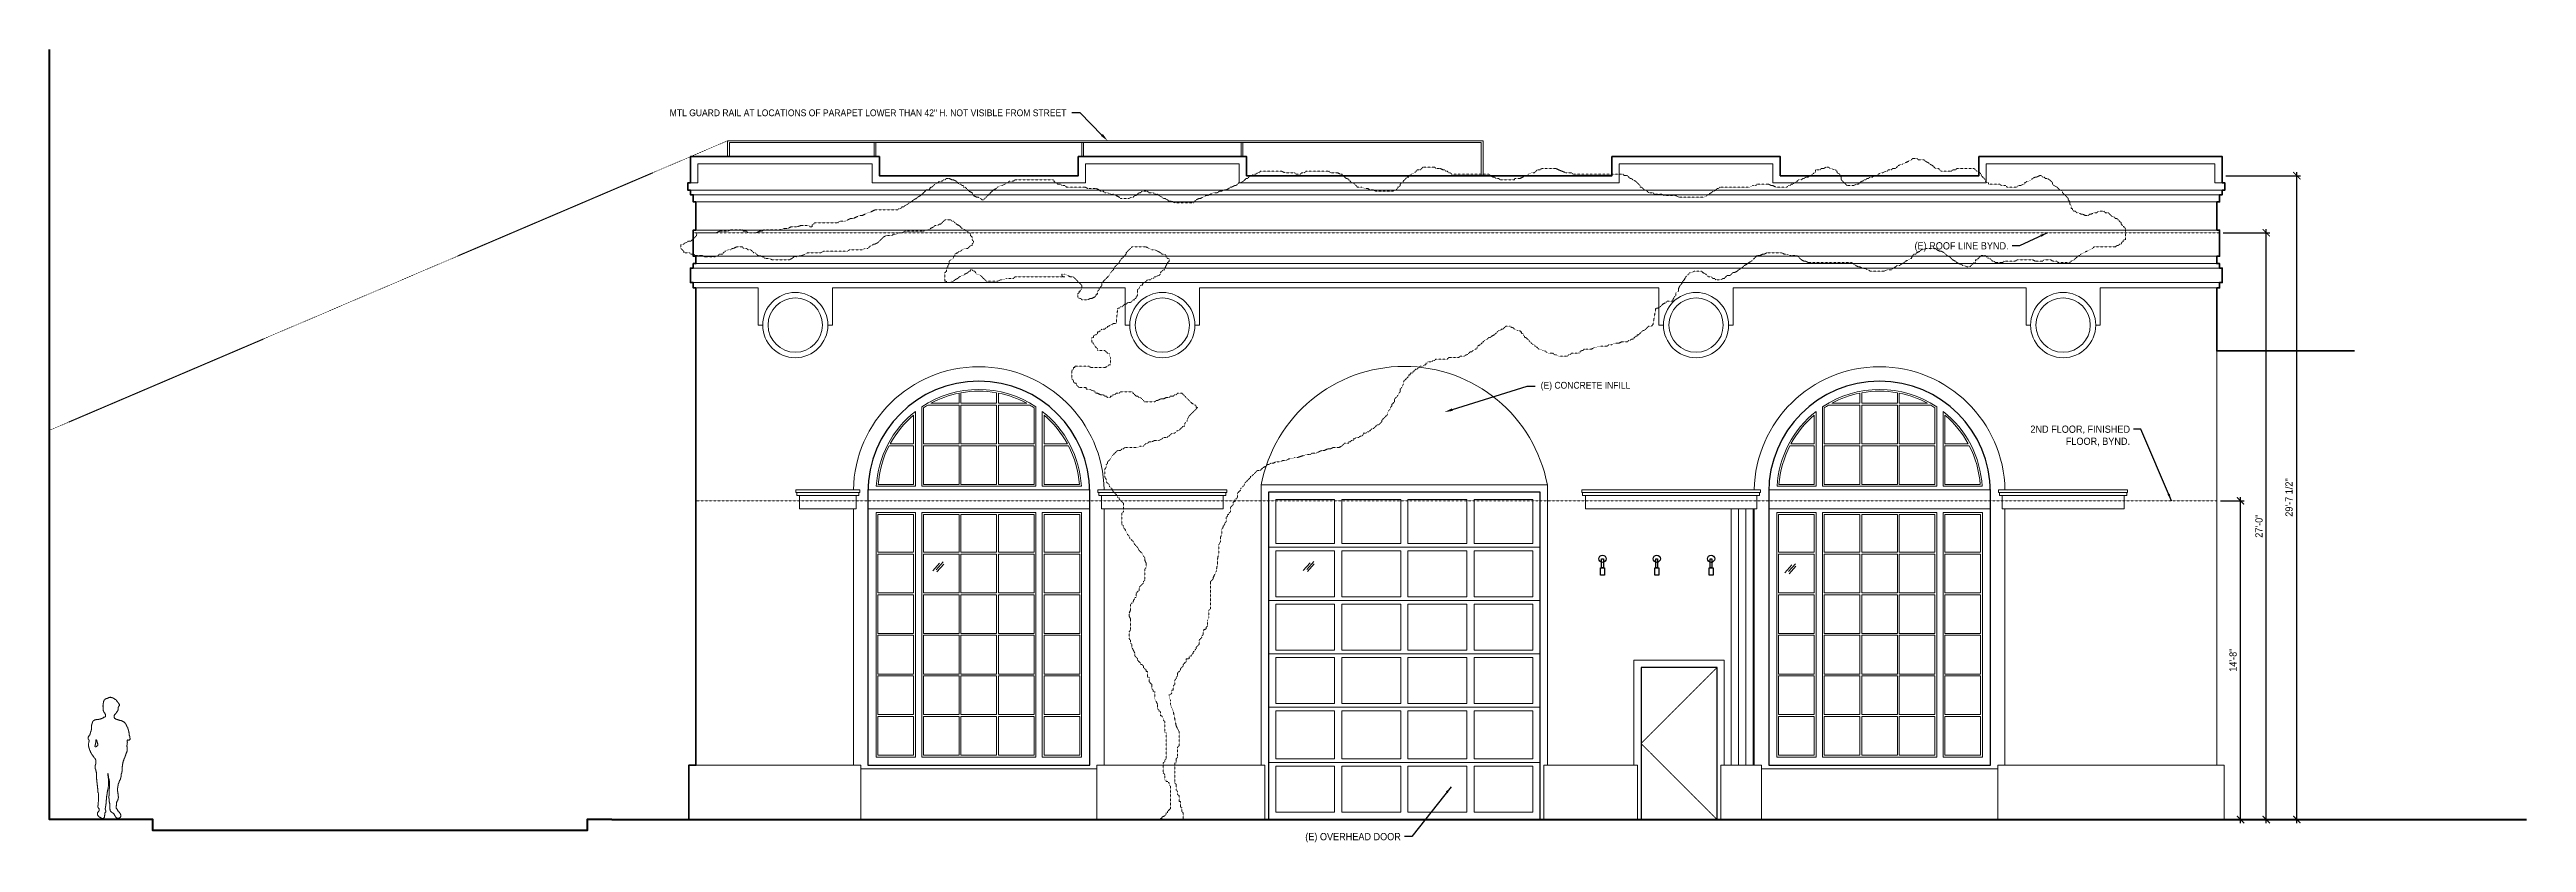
# Model space of a CAD drawing. Header units: inches. Extents: x -5536 to 8590, y -9140 to 228.
# Drawn here: x 1659 to 3027, y -2413 to -1975 of the extents above; entities that cross this region are included whole.
import ezdxf
from ezdxf import colors
from ezdxf.entities.mleader import LeaderData, LeaderLine
from ezdxf.math import Vec2, Vec3

# ---------------------------------------------------------------- set-up
doc = ezdxf.new("R2010")
doc.units = ezdxf.units.IN
doc.header["$LTSCALE"] = 0.125
doc.header["$MEASUREMENT"] = 0
doc.header["$PDMODE"] = 35
doc.header["$PDSIZE"] = -5
doc.linetypes.add('DASHED', pattern=[0.75, 0.5, -0.25])
doc.linetypes.add('DOT', pattern=[0.25, 0, -0.25])
doc.layers.get('0').update_dxf_attribs({"linetype": 'CONTINUOUS'})
doc.layers.get('Defpoints').update_dxf_attribs({"linetype": 'CONTINUOUS'})
for name, color, linetype, lineweight in [('A-ELEV-1', 4, 'CONTINUOUS', 35), ('A-ELEV-2', 5, 'CONTINUOUS', 25), ('A-ELEV-3', 8, 'CONTINUOUS', 15), ('A-ELEV-4', 9, 'CONTINUOUS', 9), ('A-ELEV-BYND', 9, 'DASHED', 9), ('A-ELEV-CUT', 3, 'CONTINUOUS', 50), ('A-ELEV-GHOST', 8, 'DOT', 15), ('A-NOTE-REF', 8, 'CONTINUOUS', 15)]:
    doc.layers.add(name, color=color, linetype=linetype, lineweight=lineweight)
doc.layers.add('A-note-dim-1_4', color=8, linetype='CONTINUOUS')
doc.styles.add('1_4SM', font='swisse.ttf', dxfattribs={"width": 0.9, "height": 4})
doc.styles.add('ANNOT-SM', font='swisse.ttf', dxfattribs={"width": 0.9, "height": 0.078125})
doc.dimstyles.new('DIM1_4', dxfattribs={"dimtxt": 4, "dimasz": 4, "dimexe": 2, "dimexo": 2, "dimgap": 2, "dimtad": 1, "dimdec": 4, "dimzin": 11, "dimdsep": 46, "dimlunit": 4, "dimtxsty": '1_4SM', "dimblk": 'ARCHTICK', "dimblk1": 'ARCHTICK', "dimblk2": 'ARCHTICK', "dimsah": 1, "dimcen": 4, "dimdle": 2, "dimclrd": 8, "dimclre": 8, "dimclrt": 8, "dimadec": 0, "dimazin": 0, "dimtfac": 4, "dimtdec": 4, "dimtofl": 0, "dimtmove": 2, "dimatfit": 3, "dimfxl": 1, "dimfrac": 2, "dimtzin": 0, "dimarcsym": 0})
doc.dimstyles.new('DIM1_4$7', dxfattribs={"dimtxt": 4, "dimasz": 4, "dimexe": 2, "dimexo": 2, "dimgap": 2, "dimtad": 0, "dimdec": 4, "dimzin": 11, "dimdsep": 46, "dimlunit": 4, "dimtxsty": '1_4SM', "dimblk": 'ARCHTICK', "dimcen": 4, "dimdle": 2, "dimclrd": 8, "dimclre": 8, "dimclrt": 8, "dimadec": 0, "dimazin": 0, "dimtfac": 4, "dimtdec": 4, "dimtofl": 0, "dimtmove": 1, "dimatfit": 3, "dimfxl": 1, "dimfrac": 2, "dimtzin": 0, "dimarcsym": 0})

msp = doc.modelspace()

# ---------------------------------------------------------------- texts
at = {"layer": 'A-NOTE-REF', "color": 8, "char_height": 4, "width": 74.3574398, "attachment_point": 3, "style": '1_4SM'}
for s, insert in [('(E) ROOF LINE BYND.', (2740.92095, -2081.23091)), ('2ND FLOOR, FINISHED FLOOR, BYND.', (2807.97702, -2182.47024)), ('(E) OVERHEAD DOOR', (2405.24077, -2407.42668))]:
    msp.add_mtext(s, dxfattribs=dict(at, insert=insert))

# ---------------------------------------------------------------- blocks, each defined once
blk = doc.blocks.new('_ARCHTICK')
at = {"color": 0, "linetype": 'ByBlock', "const_width": 0.15}
blk.add_lwpolyline([(-0.5, -0.5), (0.5, 0.5)], dxfattribs=at)
blk = doc.blocks.new('*D21')
at = {"layer": 'A-note-dim-1_4', "color": 8, "lineweight": -2, "transparency": 16777216}
for p, q in [((2857.9, -2224), (2871, -2224)), ((2869, -2402), (2869, -2222)), ((2861.9, -2400), (2871, -2400))]:
    blk.add_line(p, q, dxfattribs=at)
at = {"layer": 'Defpoints', "color": 0, "transparency": 16777216}
for p in [(2855.9, -2224), (2869, -2224), (2859.9, -2400)]:
    blk.add_point(p, dxfattribs=at)
at = {"layer": 'A-note-dim-1_4', "color": 8, "lineweight": -2, "transparency": 16777216, "xscale": 4, "yscale": 4, "zscale": 4}
for p, rotation in [((2869, -2224), 90), ((2869, -2400), 270)]:
    blk.add_blockref('_ARCHTICK', p, dxfattribs=dict(at, rotation=rotation))
at = {"layer": 'A-note-dim-1_4', "color": 8, "transparency": 16777216, "insert": (2864.9, -2312), "char_height": 4, "attachment_point": 5, "rotation": 90, "style": '1_4SM'}
blk.add_mtext('14\'-8" ', dxfattribs=at)
blk = doc.blocks.new('*D22')
at = {"layer": 'A-note-dim-1_4', "color": 8, "lineweight": -2, "transparency": 16777216}
for p, q in [((2859.4, -2076), (2885.2, -2076)), ((2883.2, -2402), (2883.2, -2074)), ((2861.9, -2400), (2885.2, -2400))]:
    blk.add_line(p, q, dxfattribs=at)
at = {"layer": 'Defpoints', "color": 0, "transparency": 16777216}
for p in [(2857.4, -2076), (2883.2, -2076), (2859.9, -2400)]:
    blk.add_point(p, dxfattribs=at)
at = {"layer": 'A-note-dim-1_4', "color": 8, "lineweight": -2, "transparency": 16777216, "xscale": 4, "yscale": 4, "zscale": 4}
for p, rotation in [((2883.2, -2076), 90), ((2883.2, -2400), 270)]:
    blk.add_blockref('_ARCHTICK', p, dxfattribs=dict(at, rotation=rotation))
at = {"layer": 'A-note-dim-1_4', "color": 8, "transparency": 16777216, "insert": (2879.2, -2238), "char_height": 4, "attachment_point": 5, "rotation": 90, "style": '1_4SM'}
blk.add_mtext('27\'-0" ', dxfattribs=at)
blk = doc.blocks.new('*D23')
at = {"layer": 'A-note-dim-1_4', "color": 8, "lineweight": -2, "transparency": 16777216}
for p, q in [((2860.9, -2044.5), (2902.1, -2044.5)), ((2900.1, -2402), (2900.1, -2042.5)), ((2861.9, -2400), (2902.1, -2400))]:
    blk.add_line(p, q, dxfattribs=at)
at = {"layer": 'Defpoints', "color": 0, "transparency": 16777216}
for p in [(2858.9, -2044.5), (2900.1, -2044.5), (2859.9, -2400)]:
    blk.add_point(p, dxfattribs=at)
at = {"layer": 'A-note-dim-1_4', "color": 8, "lineweight": -2, "transparency": 16777216, "xscale": 4, "yscale": 4, "zscale": 4}
for p, rotation in [((2900.1, -2044.5), 90), ((2900.1, -2400), 270)]:
    blk.add_blockref('_ARCHTICK', p, dxfattribs=dict(at, rotation=rotation))
at = {"layer": 'A-note-dim-1_4', "color": 8, "transparency": 16777216, "insert": (2895.8, -2222.2), "char_height": 4, "attachment_point": 5, "rotation": 90, "style": '1_4SM'}
blk.add_mtext('29\'-7 1/2" ', dxfattribs=at)
blk = doc.blocks.new('*U106')
at = {"layer": 'A-ELEV-4'}
blk.add_lwpolyline([(-3.7, 4.6), (-4, 4.1), (-4.2, 3.7), (-4.5, 3.3), (-4.6, 3.1), (-4.8, 2.9), (-4.9, 2.8), (-5, 2.7), (-5.1, 2.6), (-5.2, 2.5), (-5.2, 2.4), (-5.3, 2.4), (-5.3, 2.3), (-5.4, 2.2), (-5.4, 2.1), (-5.5, 2.1), (-5.5, 2), (-5.6, 1.9), (-5.6, 1.8), (-5.7, 1.8), (-5.7, 1.7), (-5.8, 1.6), (-5.8, 1.5), (-5.9, 1.4), (-5.9, 1.4), (-6, 1.3), (-6, 1.2), (-6.1, 1.1), (-6.1, 1.1), (-6.1, 1), (-6.2, 0.9), (-6.2, 0.8), (-6.2, 0.8), (-6.2, 0.7), (-6.2, 0.6), (-6.2, 0.5), (-6.2, 0.5), (-6.2, 0.4), (-6.2, 0.3), (-6.2, 0.2), (-6.2, 0.2), (-6.2, 0.1), (-6.2, 0), (-6.2, -0.1), (-6.2, -0.1), (-6.1, -0.2), (-6.1, -0.3), (-6.1, -0.4), (-6, -0.4), (-6, -0.5), (-5.9, -0.6), (-5.9, -0.6), (-5.8, -0.7), (-5.7, -0.7), (-5.6, -0.8), (-5.6, -0.8), (-5.5, -0.9), (-5.4, -0.9), (-5.3, -0.9), (-5.3, -1), (-5.2, -1), (-5.1, -1), (-5, -1), (-5, -1), (-4.9, -1), (-4.8, -1), (-4.7, -1.1), (-4.7, -1.1), (-4.6, -1.1), (-4.5, -1.1), (-4.4, -1), (-4.3, -1), (-4.3, -1), (-4.2, -1), (-4.1, -1), (-4, -0.9), (-4, -0.9), (-3.9, -0.9), (-3.8, -0.8), (-3.8, -0.8), (-3.7, -0.7), (-3.6, -0.7), (-3.6, -0.6), (-3.5, -0.5), (-3.4, -0.4), (-3.4, -0.4), (-3.3, -0.3), (-3.3, -0.2), (-3.2, -0.2), (-3.2, -0.1), (-3.1, 0), (-3.1, 0.1), (-3.1, 0.2), (-3, 0.2), (-3, 0.3), (-2.9, 0.4), (-2.9, 0.5), (-2.9, 0.5), (-2.8, 0.6), (-2.8, 0.7), (-2.7, 0.8), (-2.7, 0.8), (-2.7, 0.9), (-2.6, 1), (-2.6, 1.1), (-2.5, 1.1), (-2.5, 1.2), (-2.4, 1.3), (-2.4, 1.4), (-2.3, 1.4), (-2.2, 1.5), (-2.2, 1.6), (-2.1, 1.6), (-2, 1.7), (-2, 1.7), (-1.9, 1.8), (-1.8, 1.8), (-1.8, 1.9), (-1.7, 1.9), (-1.6, 2), (-1.5, 2), (-1.4, 2.1), (-1.4, 2.1), (-1.3, 2.2), (-1.2, 2.2), (-1.2, 2.3), (-1.1, 2.3), (-1, 2.4), (-0.9, 2.5), (-0.9, 2.5), (-0.8, 2.6), (-0.8, 2.7), (-0.7, 2.7), (-0.6, 2.8), (-0.6, 2.9), (-0.5, 3), (-0.5, 3), (-0.4, 3.1), (-0.4, 3.2), (-0.4, 3.3), (-0.3, 3.4), (-0.3, 3.5), (-0.3, 3.7), (-0.2, 3.9), (-0.2, 4.1), (-0.2, 4.3), (-0.2, 4.6), (-0.2, 4.9), (-0.2, 5.2), (-0.1, 5.5), (-0.1, 5.8), (-0.1, 6.1), (-0.1, 6.3), (-0.1, 6.5), (-0.1, 6.7), (-0.1, 6.8), (-0.1, 7), (-0.1, 7.1), (0, 7.2), (0, 7.3), (0, 7.4), (0.1, 7.5), (0.1, 7.7), (0.1, 7.8), (0.1, 7.9), (0.2, 8.1), (0.2, 8.2), (0.2, 8.4), (0.3, 8.5), (0.3, 8.7), (0.3, 8.8), (0.3, 9), (0.3, 9.1), (0.3, 9.3), (0.3, 9.4), (0.3, 9.5), (0.3, 9.7), (0.3, 9.8), (0.4, 9.9), (0.4, 10), (0.4, 10), (0.4, 10.1), (0.4, 10.2), (0.4, 10.3), (0.4, 10.4), (0.4, 10.4), (0.4, 10.5), (0.4, 10.6), (0.5, 10.7), (0.4, 10.7), (0.4, 10.8), (0.4, 10.9), (0.4, 11), (0.4, 11), (0.4, 11.1), (0.4, 11.2), (0.4, 11.3), (0.4, 11.4), (0.3, 11.4), (0.3, 11.5), (0.3, 11.6), (0.3, 11.7), (0.3, 11.7), (0.2, 11.9), (0.2, 12), (0.2, 12.2), (0.2, 12.4), (0.2, 12.7), (0.2, 13), (0.2, 13.5), (0.2, 13.9), (0.2, 14.5), (0.2, 15), (0.1, 15.6), (0.1, 16.1), (0.1, 16.6), (0.1, 17), (0.1, 17.3), (0.1, 17.6), (0.1, 17.9), (0.1, 18), (0.1, 18.2), (0, 18.3), (0, 18.4), (0, 18.4), (0, 18.5), (0, 18.6), (0, 18.7), (0, 18.8), (0, 18.8), (0, 18.9), (0, 19), (0.1, 19.2), (0.1, 19.3), (0.1, 19.4), (0.1, 19.5), (0.2, 19.7), (0.2, 19.8), (0.2, 19.9), (0.2, 20), (0.3, 20.2), (0.3, 20.3), (0.3, 20.4), (0.4, 20.5), (0.4, 20.6), (0.4, 20.6), (0.4, 20.7), (0.4, 20.8), (0.4, 20.9), (0.4, 21), (0.4, 21), (0.5, 21.1), (0.5, 21.2), (0.5, 21.3), (0.5, 21.3), (0.5, 21.4), (0.5, 21.5), (0.5, 21.6), (0.5, 21.6), (0.5, 21.7), (0.5, 21.8), (0.6, 21.9), (0.6, 21.9), (0.6, 22), (0.6, 22.1), (0.6, 22.2), (0.6, 22.3), (0.7, 22.3), (0.7, 22.4), (0.7, 22.5), (0.7, 22.6), (0.7, 22.7), (0.7, 22.8), (0.7, 22.9), (0.8, 23.1), (0.8, 23.2), (0.8, 23.3), (0.8, 23.4), (0.8, 23.5), (0.8, 23.6), (0.8, 23.6), (0.8, 23.6), (0.8, 23.6), (0.8, 23.6), (0.8, 23.6), (0.9, 23.5), (0.9, 23.5), (0.9, 23.4), (0.9, 23.3), (0.9, 23.2), (0.9, 23.2), (0.9, 23.1), (0.9, 23), (0.9, 22.9), (0.9, 22.9), (0.9, 22.8), (0.9, 22.7), (0.9, 22.6), (0.9, 22.6), (0.9, 22.5), (0.8, 22.4), (0.8, 22.3), (0.8, 22.3), (0.8, 22.2), (0.8, 22.1), (0.7, 22), (0.7, 21.9), (0.7, 21.8), (0.7, 21.7), (0.7, 21.5), (0.7, 21.3), (0.6, 21), (0.6, 20.7), (0.6, 20.3), (0.6, 19.8), (0.6, 19.3), (0.6, 18.8), (0.6, 18.3), (0.6, 17.8), (0.6, 17.3), (0.6, 16.9), (0.6, 16.6), (0.7, 16.3), (0.7, 16.1), (0.7, 15.9), (0.7, 15.8), (0.7, 15.7), (0.7, 15.6), (0.8, 15.5), (0.8, 15.5), (0.8, 15.4), (0.8, 15.3), (0.8, 15.2), (0.9, 15.2), (0.9, 15.1), (0.9, 15), (0.9, 14.9), (0.9, 14.9), (1, 14.8), (1, 14.7), (1, 14.6), (1, 14.5), (1, 14.5), (1, 14.4), (1.1, 14.3), (1.1, 14.2), (1.1, 14.1), (1.1, 14), (1.1, 13.9), (1.2, 13.9), (1.2, 13.8), (1.2, 13.7), (1.2, 13.6), (1.2, 13.5), (1.3, 13.4), (1.3, 13.3), (1.3, 13.3), (1.3, 13.2), (1.3, 13.1), (1.3, 13), (1.3, 13), (1.4, 12.9), (1.4, 12.8), (1.4, 12.7), (1.4, 12.6), (1.4, 12.6), (1.4, 12.5), (1.4, 12.4), (1.4, 12.3), (1.4, 12.3), (1.4, 12.2), (1.4, 12.1), (1.5, 12), (1.5, 12), (1.5, 11.9), (1.5, 11.8), (1.5, 11.7), (1.5, 11.7), (1.6, 11.6), (1.6, 11.5), (1.6, 11.4), (1.6, 11.3), (1.6, 11.2), (1.6, 11.1), (1.7, 10.9), (1.7, 10.8), (1.7, 10.6), (1.7, 10.4), (1.7, 10.2), (1.7, 10), (1.7, 9.8), (1.7, 9.7), (1.7, 9.5), (1.7, 9.4), (1.7, 9.2), (1.7, 9.1), (1.8, 9), (1.8, 8.9), (1.8, 8.8), (1.8, 8.7), (1.8, 8.6), (1.8, 8.4), (1.8, 8.3), (1.8, 8.1), (1.8, 8), (1.8, 7.9), (1.8, 7.7), (1.8, 7.6), (1.9, 7.4), (1.9, 7.3), (1.9, 7.2), (1.9, 7.1), (1.9, 7), (1.9, 6.9), (1.9, 6.9), (2, 6.8), (2, 6.7), (2, 6.6), (2, 6.6), (2, 6.5), (2.1, 6.4), (2.1, 6.3), (2.1, 6.2), (2.1, 6.2), (2.1, 6.1), (2.1, 6), (2.1, 5.9), (2.1, 5.9), (2.1, 5.8), (2.1, 5.7), (2.1, 5.6), (2.2, 5.6), (2.2, 5.5), (2.2, 5.4), (2.2, 5.3), (2.2, 5.3), (2.2, 5.2), (2.2, 5.1), (2.2, 5), (2.3, 4.9), (2.3, 4.9), (2.3, 4.8), (2.3, 4.7), (2.3, 4.6), (2.4, 4.5), (2.4, 4.4), (2.4, 4.3), (2.4, 4.2), (2.4, 4.1), (2.4, 4.1), (2.4, 4), (2.4, 3.9), (2.4, 3.8), (2.3, 3.7), (2.3, 3.7), (2.3, 3.6), (2.3, 3.5), (2.2, 3.4), (2.2, 3.4), (2.2, 3.3), (2.1, 3.2), (2.1, 3.1), (2.1, 3), (2.1, 3), (2.1, 2.9), (2.1, 2.8), (2.1, 2.7), (2.1, 2.7), (2.1, 2.6), (2.1, 2.5), (2.1, 2.5), (2.2, 2.4), (2.2, 2.4), (2.3, 2.3), (2.3, 2.3), (2.4, 2.2), (2.4, 2.2), (2.5, 2.1), (2.5, 2), (2.6, 1.9), (2.6, 1.8), (2.7, 1.6), (2.7, 1.4), (2.7, 1.1), (2.7, 0.9), (2.7, 0.7), (2.8, 0.4), (2.8, 0.2), (2.8, 0), (2.8, -0.2), (2.8, -0.3), (2.8, -0.5), (2.8, -0.6), (2.9, -0.7), (2.9, -0.7), (3, -0.8), (3.1, -0.9), (3.2, -0.9), (3.3, -1), (3.4, -1), (3.5, -1), (3.6, -1.1), (3.8, -1.1), (3.9, -1.1), (4, -1.1), (4.1, -1.1), (4.2, -1.1), (4.3, -1.1), (4.4, -1), (4.5, -1), (4.6, -1), (4.6, -0.9), (4.7, -0.9), (4.8, -0.8), (4.9, -0.8), (5, -0.7), (5, -0.7), (5.1, -0.6), (5.2, -0.6), (5.3, -0.5), (5.3, -0.5), (5.4, -0.5), (5.5, -0.4), (5.6, -0.4), (5.6, -0.4), (5.7, -0.3), (5.8, -0.3), (5.9, -0.3), (5.9, -0.2), (6, -0.2), (6, -0.1), (6.1, -0.1), (6.2, 0), (6.2, 0.1), (6.3, 0.2), (6.3, 0.2), (6.4, 0.3), (6.4, 0.4), (6.5, 0.5), (6.5, 0.5), (6.5, 0.6), (6.6, 0.7), (6.6, 0.8), (6.6, 0.8), (6.7, 0.9), (6.7, 1), (6.7, 1.1), (6.7, 1.1), (6.7, 1.2), (6.7, 1.3), (6.7, 1.4), (6.7, 1.4), (6.7, 1.5), (6.7, 1.6), (6.7, 1.7), (6.6, 1.8), (6.6, 1.8), (6.6, 1.9), (6.6, 2), (6.5, 2.1), (6.5, 2.1), (6.5, 2.2), (6.4, 2.3), (6.4, 2.4), (6.3, 2.4), (6.3, 2.5), (6.2, 2.6), (6.2, 2.7), (6.1, 2.7), (6, 2.8), (6, 2.9), (5.9, 3), (5.9, 3.1), (5.8, 3.1), (5.8, 3.2), (5.7, 3.3), (5.7, 3.4), (5.7, 3.5), (5.7, 3.6), (5.7, 3.6), (5.7, 3.7), (5.7, 3.8), (5.7, 3.9), (5.7, 4), (5.7, 4.1), (5.8, 4.1), (5.8, 4.2), (5.9, 4.3), (5.9, 4.3), (6, 4.4), (6.1, 4.5), (6.1, 4.5), (6.2, 4.6), (6.2, 4.7), (6.3, 4.7), (6.3, 4.8), (6.3, 4.9), (6.3, 5), (6.4, 5), (6.4, 5.1), (6.4, 5.2), (6.4, 5.3), (6.4, 5.3), (6.4, 5.4), (6.4, 5.5), (6.4, 5.6), (6.4, 5.6), (6.4, 5.7), (6.4, 5.8), (6.4, 5.9), (6.4, 6), (6.3, 6), (6.3, 6.1), (6.3, 6.3), (6.3, 6.4), (6.3, 6.6), (6.3, 6.8), (6.3, 7.1), (6.3, 7.3), (6.3, 7.6), (6.3, 7.9), (6.2, 8.2), (6.2, 8.5), (6.2, 8.8), (6.2, 9), (6.2, 9.3), (6.2, 9.4), (6.2, 9.6), (6.2, 9.7), (6.2, 9.9), (6.1, 10), (6.1, 10.2), (6.1, 10.4), (6.1, 10.6), (6.1, 10.8), (6.1, 11), (6.1, 11.3), (6.1, 11.5), (6.1, 11.8), (6.1, 12), (6.1, 12.2), (6.2, 12.4), (6.2, 12.6), (6.2, 12.7), (6.3, 12.9), (6.3, 13), (6.3, 13.1), (6.3, 13.2), (6.4, 13.4), (6.4, 13.5), (6.4, 13.6), (6.4, 13.8), (6.4, 13.9), (6.4, 14.1), (6.4, 14.2), (6.4, 14.4), (6.4, 14.5), (6.4, 14.6), (6.5, 14.7), (6.5, 14.8), (6.5, 14.9), (6.5, 15), (6.5, 15.1), (6.5, 15.2), (6.5, 15.2), (6.5, 15.3), (6.5, 15.4), (6.6, 15.5), (6.6, 15.5), (6.6, 15.6), (6.6, 15.7), (6.6, 15.8), (6.6, 15.8), (6.6, 15.9), (6.6, 16), (6.6, 16.1), (6.6, 16.2), (6.6, 16.2), (6.7, 16.3), (6.7, 16.4), (6.7, 16.5), (6.7, 16.5), (6.7, 16.6), (6.7, 16.7), (6.7, 16.8), (6.7, 16.8), (6.7, 16.9), (6.7, 17), (6.7, 17.1), (6.7, 17.1), (6.8, 17.2), (6.8, 17.3), (6.8, 17.4), (6.8, 17.4), (6.8, 17.5), (6.8, 17.6), (6.8, 17.7), (6.8, 17.8), (6.9, 17.8), (6.9, 17.9), (6.9, 18), (6.9, 18.1), (6.9, 18.1), (6.9, 18.2), (6.9, 18.3), (6.9, 18.4), (6.9, 18.4), (6.9, 18.5), (6.9, 18.6), (7, 18.7), (7, 18.7), (7, 18.8), (7, 18.9), (7, 19), (7, 19), (7, 19.1), (7, 19.2), (7, 19.3), (7, 19.4), (7, 19.4), (7, 19.5), (7, 19.6), (7.1, 19.7), (7.1, 19.7), (7.1, 19.8), (7.1, 19.9), (7.1, 20), (7.1, 20.1), (7.1, 20.2), (7.1, 20.4), (7.2, 20.5), (7.2, 20.7), (7.2, 20.8), (7.2, 20.9), (7.2, 21.1), (7.2, 21.2), (7.2, 21.4), (7.2, 21.5), (7.2, 21.6), (7.2, 21.7), (7.2, 21.8), (7.3, 21.9), (7.3, 22.1), (7.3, 22.2), (7.3, 22.4), (7.3, 22.6), (7.3, 22.8), (7.3, 23.1), (7.3, 23.3), (7.3, 23.6), (7.3, 23.8), (7.3, 24), (7.3, 24.2), (7.4, 24.4), (7.4, 24.6), (7.4, 24.7), (7.4, 24.8), (7.4, 24.9), (7.4, 25), (7.5, 25.1), (7.5, 25.1), (7.5, 25.2), (7.5, 25.3), (7.5, 25.4), (7.5, 25.5), (7.6, 25.5), (7.6, 25.6), (7.6, 25.7), (7.6, 25.8), (7.7, 25.8), (7.7, 25.9), (7.7, 26), (7.8, 26.1), (7.8, 26.1), (7.8, 26.2), (7.9, 26.3), (7.9, 26.4), (7.9, 26.4), (8, 26.5), (8, 26.6), (8, 26.7), (8, 26.8), (8, 26.9), (8, 27), (8, 27.2), (8, 27.3), (8, 27.5), (7.9, 27.6), (7.9, 27.8), (7.9, 28), (7.9, 28.2), (7.8, 28.3), (7.8, 28.5), (7.7, 28.6), (7.7, 28.7), (7.7, 28.8), (7.6, 28.9), (7.6, 29), (7.6, 29.1), (7.5, 29.3), (7.5, 29.4), (7.5, 29.5), (7.5, 29.6), (7.5, 29.7), (7.5, 29.9), (7.5, 30), (7.5, 30.1), (7.5, 30.3), (7.5, 30.4), (7.5, 30.5), (7.5, 30.6), (7.5, 30.7), (7.5, 30.8), (7.6, 30.9), (7.6, 30.9), (7.6, 31), (7.6, 31.1), (7.6, 31.2), (7.7, 31.2), (7.7, 31.3), (7.7, 31.4), (7.7, 31.5), (7.8, 31.5), (7.8, 31.6), (7.9, 31.7), (7.9, 31.7), (8, 31.8), (8, 31.9), (8.1, 31.9), (8.1, 32), (8.2, 32.1), (8.3, 32.1), (8.3, 32.2), (8.4, 32.2), (8.4, 32.3), (8.5, 32.4), (8.5, 32.5), (8.6, 32.5), (8.6, 32.6), (8.7, 32.7), (8.7, 32.8), (8.8, 32.8), (8.8, 32.9), (8.9, 33), (8.9, 33.1), (9, 33.2), (9, 33.2), (9.1, 33.3), (9.2, 33.4), (9.2, 33.5), (9.3, 33.6), (9.4, 33.7), (9.4, 33.8), (9.5, 33.8), (9.6, 33.9), (9.6, 34), (9.7, 34.1), (9.8, 34.2), (9.8, 34.3), (9.9, 34.4), (9.9, 34.4), (10, 34.5), (10, 34.6), (10, 34.7), (10.1, 34.7), (10.1, 34.8), (10.2, 34.9), (10.2, 35), (10.3, 35.1), (10.3, 35.1), (10.4, 35.2), (10.4, 35.3), (10.5, 35.4), (10.5, 35.4), (10.5, 35.5), (10.6, 35.6), (10.6, 35.7), (10.6, 35.7), (10.6, 35.8), (10.7, 35.9), (10.7, 36), (10.7, 36), (10.8, 36.1), (10.8, 36.2), (10.8, 36.3), (10.9, 36.4), (10.9, 36.4), (10.9, 36.5), (11, 36.6), (11, 36.7), (11, 36.8), (11, 36.9), (11.1, 37), (11.1, 37), (11.1, 37.1), (11.1, 37.2), (11.2, 37.3), (11.2, 37.4), (11.2, 37.5), (11.2, 37.6), (11.3, 37.6), (11.3, 37.7), (11.3, 37.8), (11.4, 37.9), (11.4, 37.9), (11.4, 38), (11.5, 38.1), (11.5, 38.2), (11.5, 38.3), (11.5, 38.4), (11.5, 38.5), (11.6, 38.6), (11.6, 38.8), (11.6, 38.9), (11.6, 39.1), (11.6, 39.3), (11.6, 39.5), (11.6, 39.7), (11.6, 39.8), (11.6, 40), (11.6, 40.2), (11.6, 40.3), (11.5, 40.5), (11.5, 40.6), (11.5, 40.7), (11.5, 40.8), (11.5, 40.8), (11.5, 40.9), (11.4, 41), (11.4, 41.1), (11.4, 41.1), (11.4, 41.2), (11.4, 41.3), (11.3, 41.4), (11.3, 41.5), (11.3, 41.5), (11.3, 41.6), (11.3, 41.7), (11.3, 41.8), (11.3, 41.8), (11.3, 41.9), (11.3, 42), (11.3, 42), (11.4, 42.1), (11.4, 42.2), (11.4, 42.3), (11.5, 42.3), (11.5, 42.4), (11.6, 42.4), (11.7, 42.5), (11.7, 42.6), (11.8, 42.6), (11.8, 42.7), (11.9, 42.8), (11.9, 42.9), (11.9, 43), (11.9, 43.1), (11.9, 43.2), (11.9, 43.3), (11.9, 43.4), (11.8, 43.6), (11.8, 43.7), (11.7, 43.9), (11.6, 44), (11.5, 44.2), (11.4, 44.3), (11.3, 44.5), (11.2, 44.6), (11.1, 44.8), (11, 44.9), (11, 44.9), (10.9, 45), (10.9, 45.1), (10.9, 45.1), (10.8, 45.2), (10.8, 45.3), (10.8, 45.3), (10.8, 45.4), (10.8, 45.4), (10.8, 45.5), (10.7, 45.6), (10.7, 45.6), (10.7, 45.7), (10.7, 45.8), (10.7, 45.9), (10.7, 45.9), (10.6, 46), (10.6, 46.1), (10.6, 46.2), (10.6, 46.3), (10.5, 46.3), (10.5, 46.4), (10.5, 46.5), (10.5, 46.6), (10.4, 46.6), (10.4, 46.7), (10.4, 46.8), (10.3, 46.9), (10.3, 46.9), (10.3, 47), (10.2, 47.1), (10.2, 47.2), (10.2, 47.2), (10.2, 47.3), (10.1, 47.4), (10.1, 47.5), (10.1, 47.5), (10.1, 47.6), (10.1, 47.7), (10, 47.8), (10, 47.9), (10, 47.9), (10, 48), (10, 48.2), (10, 48.3), (9.9, 48.4), (9.9, 48.6), (9.9, 48.8), (9.9, 49), (9.9, 49.3), (9.9, 49.5), (9.9, 49.8), (9.9, 50), (9.9, 50.2), (9.9, 50.4), (9.8, 50.6), (9.8, 50.8), (9.8, 50.9), (9.8, 51), (9.7, 51.1), (9.7, 51.2), (9.7, 51.3), (9.6, 51.4), (9.6, 51.4), (9.6, 51.5), (9.6, 51.6), (9.5, 51.7), (9.5, 51.7), (9.5, 51.8), (9.5, 51.9), (9.4, 52), (9.4, 52), (9.4, 52.1), (9.3, 52.2), (9.3, 52.3), (9.2, 52.3), (9.2, 52.4), (9.2, 52.5), (9.1, 52.6), (9, 52.6), (9, 52.7), (8.9, 52.7), (8.8, 52.8), (8.8, 52.9), (8.7, 52.9), (8.6, 53), (8.5, 53), (8.5, 53.1), (8.4, 53.1), (8.3, 53.1), (8.2, 53.2), (8.2, 53.2), (8.1, 53.2), (8, 53.3), (7.9, 53.3), (7.9, 53.3), (7.8, 53.3), (7.7, 53.3), (7.6, 53.3), (7.5, 53.3), (7.5, 53.3), (7.4, 53.4), (7.3, 53.4), (7.2, 53.4), (7.2, 53.4), (7.1, 53.4), (7, 53.4), (6.9, 53.4), (6.9, 53.4), (6.8, 53.5), (6.7, 53.5), (6.6, 53.5), (6.6, 53.5), (6.5, 53.5), (6.4, 53.5), (6.3, 53.5), (6.3, 53.5), (6.2, 53.5), (6.1, 53.5), (6, 53.5), (5.9, 53.5), (5.9, 53.6), (5.8, 53.6), (5.7, 53.6), (5.6, 53.6), (5.6, 53.6), (5.5, 53.6), (5.4, 53.7), (5.3, 53.7), (5.3, 53.7), (5.2, 53.7), (5.1, 53.7), (5, 53.8), (5, 53.8), (4.9, 53.8), (4.8, 53.8), (4.7, 53.9), (4.6, 53.9), (4.6, 53.9), (4.5, 54), (4.4, 54), (4.3, 54), (4.3, 54.1), (4.2, 54.1), (4.1, 54.1), (4, 54.2), (4, 54.2), (3.9, 54.2), (3.8, 54.2), (3.7, 54.3), (3.7, 54.3), (3.6, 54.4), (3.5, 54.4), (3.4, 54.5), (3.3, 54.6), (3.3, 54.6), (3.2, 54.7), (3.1, 54.7), (3, 54.8), (2.9, 54.8), (2.8, 54.8), (2.7, 54.8), (2.6, 54.9), (2.5, 54.9), (2.4, 54.9), (2.4, 55), (2.3, 55.1), (2.2, 55.1), (2.2, 55.3), (2.2, 55.4), (2.2, 55.5), (2.2, 55.6), (2.2, 55.7), (2.2, 55.9), (2.2, 56), (2.2, 56.1), (2.3, 56.2), (2.3, 56.3), (2.4, 56.4), (2.4, 56.5), (2.5, 56.5), (2.5, 56.6), (2.6, 56.7), (2.6, 56.8), (2.7, 56.8), (2.7, 56.9), (2.7, 57), (2.8, 57.1), (2.8, 57.1), (2.9, 57.2), (2.9, 57.3), (3, 57.4), (3, 57.5), (3.1, 57.5), (3.1, 57.6), (3.2, 57.7), (3.2, 57.8), (3.3, 57.8), (3.3, 57.9), (3.3, 58), (3.4, 58.1), (3.4, 58.1), (3.4, 58.2), (3.4, 58.3), (3.5, 58.4), (3.5, 58.5), (3.5, 58.6), (3.5, 58.7), (3.5, 58.9), (3.5, 59), (3.5, 59.1), (3.5, 59.3), (3.5, 59.4), (3.5, 59.5), (3.5, 59.6), (3.5, 59.7), (3.6, 59.8), (3.6, 59.9), (3.6, 60), (3.6, 60.1), (3.6, 60.2), (3.6, 60.3), (3.6, 60.4), (3.6, 60.6), (3.6, 60.7), (3.7, 60.8), (3.7, 61), (3.7, 61.1), (3.6, 61.2), (3.6, 61.3), (3.6, 61.5), (3.6, 61.6), (3.6, 61.7), (3.6, 61.8), (3.6, 61.9), (3.6, 61.9), (3.5, 62), (3.5, 62.1), (3.5, 62.2), (3.5, 62.3), (3.5, 62.3), (3.5, 62.4), (3.4, 62.5), (3.4, 62.6), (3.4, 62.6), (3.4, 62.7), (3.4, 62.8), (3.4, 62.9), (3.4, 62.9), (3.4, 63), (3.4, 63.1), (3.3, 63.2), (3.3, 63.2), (3.3, 63.3), (3.3, 63.4), (3.3, 63.5), (3.3, 63.5), (3.2, 63.6), (3.2, 63.7), (3.2, 63.8), (3.1, 63.9), (3.1, 63.9), (3, 64), (3, 64.1), (2.9, 64.2), (2.9, 64.2), (2.8, 64.3), (2.8, 64.4), (2.7, 64.4), (2.6, 64.5), (2.6, 64.6), (2.5, 64.6), (2.4, 64.7), (2.4, 64.7), (2.3, 64.8), (2.2, 64.8), (2.1, 64.8), (2.1, 64.9), (2, 64.9), (1.9, 64.9), (1.8, 64.9), (1.8, 65), (1.7, 65), (1.6, 65), (1.5, 65), (1.4, 65.1), (1.4, 65.1), (1.3, 65.1), (1.2, 65.2), (1.1, 65.2), (1.1, 65.2), (1, 65.3), (0.9, 65.3), (0.8, 65.3), (0.8, 65.4), (0.7, 65.4), (0.6, 65.5), (0.5, 65.5), (0.5, 65.5), (0.4, 65.6), (0.3, 65.6), (0.2, 65.6), (0.2, 65.7), (0.1, 65.7), (0, 65.7), (-0.1, 65.7), (-0.2, 65.7), (-0.3, 65.8), (-0.3, 65.8), (-0.4, 65.8), (-0.6, 65.8), (-0.7, 65.7), (-0.8, 65.7), (-0.9, 65.7), (-1.1, 65.7), (-1.2, 65.6), (-1.3, 65.6), (-1.5, 65.5), (-1.6, 65.5), (-1.7, 65.5), (-1.8, 65.4), (-1.9, 65.4), (-2, 65.3), (-2.1, 65.2), (-2.1, 65.2), (-2.2, 65.1), (-2.3, 65.1), (-2.4, 65.1), (-2.4, 65), (-2.5, 65), (-2.6, 64.9), (-2.7, 64.9), (-2.7, 64.8), (-2.8, 64.8), (-2.9, 64.8), (-3, 64.7), (-3, 64.7), (-3.1, 64.6), (-3.2, 64.6), (-3.3, 64.6), (-3.3, 64.5), (-3.4, 64.5), (-3.5, 64.4), (-3.5, 64.4), (-3.6, 64.3), (-3.7, 64.2), (-3.7, 64.2), (-3.8, 64.1), (-3.8, 64), (-3.9, 63.9), (-3.9, 63.9), (-4, 63.8), (-4, 63.7), (-4.1, 63.6), (-4.1, 63.5), (-4.2, 63.5), (-4.2, 63.4), (-4.3, 63.3), (-4.3, 63.2), (-4.4, 63.2), (-4.4, 63.1), (-4.5, 63), (-4.6, 62.9), (-4.6, 62.9), (-4.7, 62.8), (-4.8, 62.7), (-4.9, 62.6), (-4.9, 62.6), (-5, 62.5), (-5, 62.4), (-5.1, 62.3), (-5.2, 62.3), (-5.2, 62.2), (-5.2, 62.1), (-5.3, 62), (-5.3, 61.9), (-5.4, 61.9), (-5.4, 61.8), (-5.4, 61.7), (-5.4, 61.6), (-5.4, 61.6), (-5.4, 61.5), (-5.4, 61.4), (-5.4, 61.3), (-5.4, 61.3), (-5.4, 61.2), (-5.3, 61.1), (-5.3, 61), (-5.2, 61), (-5.2, 60.9), (-5.2, 60.8), (-5.1, 60.7), (-5.1, 60.7), (-5, 60.6), (-5, 60.5), (-4.9, 60.4), (-4.9, 60.3), (-4.8, 60.2), (-4.8, 60.1), (-4.8, 60), (-4.8, 59.8), (-4.7, 59.7), (-4.7, 59.6), (-4.7, 59.5), (-4.7, 59.3), (-4.7, 59.2), (-4.7, 59.1), (-4.7, 59), (-4.7, 58.9), (-4.7, 58.8), (-4.6, 58.7), (-4.6, 58.6), (-4.6, 58.5), (-4.6, 58.4), (-4.5, 58.4), (-4.5, 58.3), (-4.4, 58.2), (-4.4, 58.1), (-4.3, 58.1), (-4.3, 58), (-4.2, 57.9), (-4.2, 57.8), (-4.1, 57.8), (-4.1, 57.7), (-4, 57.6), (-4, 57.5), (-3.9, 57.4), (-3.9, 57.3), (-3.8, 57.2), (-3.7, 57.1), (-3.6, 57), (-3.5, 56.9), (-3.4, 56.7), (-3.2, 56.6), (-3.1, 56.4), (-2.9, 56.3), (-2.8, 56.1), (-2.7, 55.9), (-2.6, 55.7), (-2.5, 55.5), (-2.5, 55.4), (-2.5, 55.2), (-2.5, 55), (-2.5, 54.8), (-2.5, 54.7), (-2.6, 54.5), (-2.7, 54.4), (-2.7, 54.3), (-2.9, 54.1), (-3, 54), (-3.1, 54), (-3.2, 53.9), (-3.3, 53.8), (-3.5, 53.7), (-3.6, 53.7), (-3.7, 53.6), (-3.8, 53.6), (-3.9, 53.5), (-4, 53.5), (-4.1, 53.4), (-4.2, 53.4), (-4.3, 53.4), (-4.5, 53.3), (-4.6, 53.3), (-4.8, 53.2), (-5, 53.2), (-5.2, 53.1), (-5.4, 53.1), (-5.6, 53), (-5.7, 53), (-5.9, 53), (-6, 52.9), (-6.2, 52.9), (-6.3, 52.9), (-6.4, 52.9), (-6.5, 52.9), (-6.6, 52.8), (-6.6, 52.8), (-6.7, 52.8), (-6.8, 52.8), (-6.9, 52.7), (-6.9, 52.7), (-7, 52.6), (-7.1, 52.6), (-7.2, 52.5), (-7.2, 52.5), (-7.3, 52.4), (-7.4, 52.4), (-7.5, 52.4), (-7.5, 52.3), (-7.6, 52.3), (-7.7, 52.2), (-7.8, 52.2), (-7.9, 52.1), (-7.9, 52.1), (-8, 52), (-8.1, 52), (-8.2, 51.9), (-8.2, 51.9), (-8.3, 51.8), (-8.4, 51.8), (-8.4, 51.7), (-8.5, 51.6), (-8.5, 51.6), (-8.6, 51.5), (-8.6, 51.4), (-8.7, 51.4), (-8.7, 51.3), (-8.8, 51.2), (-8.8, 51.1), (-8.9, 51.1), (-8.9, 51), (-9, 50.9), (-9, 50.8), (-9.1, 50.7), (-9.1, 50.7), (-9.2, 50.6), (-9.2, 50.5), (-9.3, 50.4), (-9.3, 50.4), (-9.3, 50.3), (-9.3, 50.2), (-9.4, 50.1), (-9.4, 50.1), (-9.4, 50), (-9.5, 49.9), (-9.5, 49.8), (-9.5, 49.8), (-9.6, 49.7), (-9.6, 49.6), (-9.7, 49.5), (-9.7, 49.5), (-9.8, 49.4), (-9.8, 49.3), (-9.9, 49.2), (-9.9, 49.1), (-9.9, 49.1), (-10, 49), (-10, 48.9), (-10, 48.8), (-10, 48.8), (-10, 48.7), (-10.1, 48.6), (-10.1, 48.5), (-10.1, 48.5), (-10.1, 48.4), (-10.2, 48.3), (-10.2, 48.2), (-10.2, 48.1), (-10.2, 48), (-10.3, 48), (-10.3, 47.9), (-10.3, 47.8), (-10.4, 47.7), (-10.4, 47.6), (-10.4, 47.5), (-10.5, 47.4), (-10.5, 47.3), (-10.5, 47.2), (-10.5, 47.1), (-10.6, 47), (-10.6, 46.9), (-10.6, 46.8), (-10.6, 46.7), (-10.7, 46.6), (-10.7, 46.5), (-10.7, 46.5), (-10.7, 46.4), (-10.7, 46.3), (-10.8, 46.2), (-10.8, 46.2), (-10.8, 46.1), (-10.8, 46), (-10.8, 45.9), (-10.9, 45.8), (-10.9, 45.7), (-10.9, 45.6), (-10.9, 45.5), (-10.9, 45.4), (-10.9, 45.3), (-10.9, 45.2), (-10.9, 45.1), (-10.9, 45), (-10.9, 44.9), (-10.9, 44.8), (-11, 44.7), (-11, 44.6), (-11, 44.5), (-11.1, 44.4), (-11.1, 44.3), (-11.2, 44.2), (-11.2, 44.1), (-11.2, 43.9), (-11.2, 43.8), (-11.2, 43.7), (-11.2, 43.5), (-11.2, 43.4), (-11.2, 43.3), (-11.2, 43.2), (-11.3, 43.1), (-11.3, 43), (-11.3, 42.9), (-11.3, 42.8), (-11.3, 42.7), (-11.3, 42.6), (-11.3, 42.6), (-11.2, 42.5), (-11.2, 42.4), (-11.2, 42.4), (-11.1, 42.3), (-11.1, 42.2), (-11, 42.2), (-11, 42.1), (-10.9, 42.1), (-10.9, 42.1), (-10.8, 42), (-10.8, 42), (-10.7, 42), (-10.7, 42), (-10.7, 42), (-10.7, 42), (-10.6, 42), (-10.6, 42), (-10.5, 42), (-10.5, 42), (-10.4, 42), (-10.4, 42.1), (-10.3, 42.1), (-10.2, 42.1), (-10.2, 42.1), (-10.1, 42.2), (-10.1, 42.2), (-10, 42.2), (-10, 42.2), (-9.9, 42.2), (-9.9, 42.1), (-9.9, 42.1), (-9.8, 42.1), (-9.8, 42.1), (-9.8, 42), (-9.8, 42), (-9.8, 41.9), (-9.8, 41.8), (-9.8, 41.8), (-9.8, 41.7), (-9.8, 41.6), (-9.8, 41.5), (-9.8, 41.5), (-9.8, 41.4), (-9.8, 41.3), (-9.8, 41.2), (-9.9, 41.2), (-9.9, 41.1), (-9.9, 41), (-9.9, 40.9), (-9.9, 40.9), (-9.9, 40.8), (-9.9, 40.7), (-9.8, 40.7), (-9.8, 40.6), (-9.8, 40.5), (-9.8, 40.4), (-9.8, 40.4), (-9.8, 40.3), (-9.8, 40.2), (-9.8, 40.2), (-9.8, 40.1), (-9.8, 40), (-9.7, 39.9), (-9.7, 39.9), (-9.7, 39.8), (-9.7, 39.7), (-9.7, 39.6), (-9.7, 39.6), (-9.7, 39.5), (-9.7, 39.4), (-9.7, 39.3), (-9.6, 39.3), (-9.6, 39.2), (-9.6, 39.2), (-9.6, 39.2), (-9.6, 39.1), (-9.6, 39.1), (-9.6, 39), (-9.6, 38.9), (-9.6, 38.8), (-9.6, 38.7), (-9.6, 38.6), (-9.7, 38.4), (-9.7, 38.3), (-9.7, 38.1), (-9.7, 37.9), (-9.7, 37.7), (-9.7, 37.5), (-9.7, 37.3), (-9.7, 37.1), (-9.7, 36.9), (-9.7, 36.8), (-9.7, 36.6), (-9.7, 36.5), (-9.7, 36.3), (-9.7, 36.2), (-9.7, 36.1), (-9.7, 36), (-9.7, 35.9), (-9.6, 35.8), (-9.6, 35.7), (-9.6, 35.6), (-9.5, 35.5), (-9.5, 35.4), (-9.5, 35.4), (-9.4, 35.3), (-9.4, 35.2), (-9.3, 35.1), (-9.3, 35.1), (-9.3, 35), (-9.2, 34.9), (-9.2, 34.8), (-9.1, 34.7), (-9.1, 34.7), (-9.1, 34.6), (-9, 34.5), (-9, 34.4), (-9, 34.4), (-8.9, 34.3), (-8.9, 34.2), (-8.9, 34.1), (-8.9, 34.1), (-8.9, 34), (-8.9, 33.9), (-8.8, 33.8), (-8.8, 33.8), (-8.8, 33.7), (-8.8, 33.6), (-8.8, 33.5), (-8.8, 33.5), (-8.7, 33.4), (-8.7, 33.3), (-8.7, 33.2), (-8.7, 33.1), (-8.6, 33.1), (-8.6, 33), (-8.6, 32.9), (-8.5, 32.8), (-8.5, 32.8), (-8.5, 32.7), (-8.5, 32.6), (-8.4, 32.5), (-8.4, 32.5), (-8.4, 32.4), (-8.3, 32.3), (-8.3, 32.2), (-8.3, 32.2), (-8.2, 32.1), (-8.2, 32), (-8.1, 31.9), (-8.1, 31.9), (-8, 31.8), (-8, 31.7), (-7.9, 31.6), (-7.9, 31.5), (-7.9, 31.5), (-7.9, 31.4), (-7.8, 31.3), (-7.8, 31.2), (-7.8, 31.1), (-7.8, 31), (-7.7, 30.9), (-7.7, 30.7), (-7.7, 30.6), (-7.6, 30.5), (-7.6, 30.3), (-7.6, 30.2), (-7.5, 30.1), (-7.5, 30), (-7.5, 29.9), (-7.4, 29.8), (-7.4, 29.7), (-7.4, 29.6), (-7.4, 29.5), (-7.3, 29.4), (-7.3, 29.3), (-7.3, 29.2), (-7.3, 29), (-7.2, 28.9), (-7.2, 28.8), (-7.2, 28.6), (-7.1, 28.4), (-7.1, 28.2), (-7.1, 28), (-7.1, 27.8), (-7, 27.6), (-7, 27.3), (-7, 27), (-7, 26.8), (-7, 26.5), (-7, 26.2), (-7, 26), (-7, 25.8), (-7, 25.6), (-7, 25.4), (-7, 25.3), (-6.9, 25.2), (-6.9, 25.1), (-6.9, 25), (-6.9, 24.9), (-6.9, 24.8), (-6.8, 24.7), (-6.8, 24.6), (-6.8, 24.6), (-6.8, 24.5), (-6.8, 24.4), (-6.7, 24.3), (-6.7, 24.2), (-6.7, 24.1), (-6.7, 24), (-6.7, 23.9), (-6.7, 23.9), (-6.6, 23.8), (-6.6, 23.7), (-6.6, 23.6), (-6.6, 23.5), (-6.6, 23.4), (-6.5, 23.4), (-6.5, 23.3), (-6.5, 23.2), (-6.5, 23.1), (-6.5, 23), (-6.5, 22.9), (-6.4, 22.8), (-6.4, 22.7), (-6.4, 22.6), (-6.4, 22.6), (-6.4, 22.5), (-6.4, 22.4), (-6.4, 22.3), (-6.4, 22.3), (-6.4, 22.2), (-6.4, 22.1), (-6.4, 22), (-6.4, 21.9), (-6.3, 21.9), (-6.3, 21.8), (-6.3, 21.7), (-6.3, 21.6), (-6.3, 21.6), (-6.3, 21.5), (-6.2, 21.4), (-6.2, 21.3), (-6.2, 21.3), (-6.2, 21.2), (-6.2, 21.1), (-6.1, 21), (-6.1, 21), (-6.1, 20.9), (-6.1, 20.8), (-6.1, 20.7), (-6, 20.6), (-6, 20.6), (-6, 20.5), (-6, 20.4), (-5.9, 20.3), (-5.9, 20.3), (-5.8, 20.2), (-5.8, 20.1), (-5.7, 20), (-5.6, 20), (-5.6, 19.9), (-5.5, 19.8), (-5.5, 19.7), (-5.4, 19.7), (-5.4, 19.6), (-5.4, 19.5), (-5.4, 19.4), (-5.3, 19.4), (-5.3, 19.3), (-5.3, 19.2), (-5.3, 19.1), (-5.3, 19), (-5.3, 19), (-5.3, 18.9), (-5.3, 18.8), (-5.3, 18.7), (-5.2, 18.7), (-5.2, 18.6), (-5.2, 18.5), (-5.1, 18.4), (-5.1, 18.4), (-5, 18.3), (-5, 18.2), (-5, 18.1), (-4.9, 18.1), (-4.9, 18), (-4.8, 17.9), (-4.8, 17.8), (-4.8, 17.8), (-4.8, 17.7), (-4.7, 17.6), (-4.7, 17.5), (-4.7, 17.4), (-4.7, 17.4), (-4.7, 17.3), (-4.7, 17.2), (-4.7, 17.1), (-4.7, 17.1), (-4.7, 17), (-4.7, 16.9), (-4.6, 16.8), (-4.6, 16.8), (-4.6, 16.7), (-4.6, 16.6), (-4.6, 16.5), (-4.6, 16.5), (-4.6, 16.4), (-4.6, 16.3), (-4.6, 16.2), (-4.6, 16.2), (-4.5, 16.1), (-4.5, 16), (-4.5, 15.9), (-4.5, 15.8), (-4.5, 15.8), (-4.4, 15.7), (-4.4, 15.6), (-4.4, 15.5), (-4.3, 15.4), (-4.3, 15.3), (-4.3, 15.2), (-4.3, 15), (-4.3, 14.9), (-4.3, 14.8), (-4.3, 14.6), (-4.3, 14.5), (-4.3, 14.4), (-4.3, 14.2), (-4.3, 14.1), (-4.4, 14), (-4.4, 13.9), (-4.4, 13.8), (-4.5, 13.7), (-4.5, 13.6), (-4.5, 13.5), (-4.5, 13.4), (-4.5, 13.4), (-4.6, 13.3), (-4.6, 13.2), (-4.6, 13.1), (-4.6, 13), (-4.6, 13), (-4.6, 12.9), (-4.6, 12.8), (-4.6, 12.7), (-4.6, 12.6), (-4.6, 12.6), (-4.7, 12.5), (-4.7, 12.4), (-4.7, 12.3), (-4.7, 12.3), (-4.7, 12.2), (-4.7, 12.1), (-4.7, 12), (-4.7, 12), (-4.7, 11.9), (-4.7, 11.8), (-4.7, 11.7), (-4.7, 11.7), (-4.8, 11.6), (-4.8, 11.5), (-4.8, 11.4), (-4.8, 11.4), (-4.8, 11.3), (-4.8, 11.2), (-4.8, 11.1), (-4.8, 11), (-4.9, 10.9), (-4.9, 10.9), (-4.9, 10.8), (-4.9, 10.7), (-4.9, 10.6), (-4.9, 10.5), (-4.9, 10.4), (-4.9, 10.3), (-4.9, 10.2), (-4.8, 10.2), (-4.8, 10.1), (-4.8, 10), (-4.8, 9.9), (-4.8, 9.8), (-4.8, 9.8), (-4.7, 9.7), (-4.7, 9.6), (-4.7, 9.5), (-4.7, 9.4), (-4.7, 9.4), (-4.6, 9.3), (-4.6, 9.2), (-4.6, 9.1), (-4.6, 9.1), (-4.5, 9), (-4.5, 8.9), (-4.5, 8.8), (-4.5, 8.8), (-4.4, 8.7), (-4.4, 8.6), (-4.3, 8.5), (-4.3, 8.5), (-4.2, 8.4), (-4.2, 8.3), (-4.1, 8.2), (-4.1, 8.1), (-4, 8.1), (-4, 8), (-4, 7.8), (-3.9, 7.7), (-3.9, 7.6), (-3.9, 7.4), (-3.8, 7.2), (-3.8, 7), (-3.8, 6.9), (-3.8, 6.7), (-3.8, 6.5), (-3.8, 6.3), (-3.8, 6.1), (-3.8, 5.9), (-3.7, 5.8), (-3.7, 5.6), (-3.7, 5.4), (-3.7, 5.3), (-3.7, 5.1), (-3.7, 4.8), (-3.7, 4.6)], dxfattribs=at)
blk.add_lwpolyline([(6.5, 39.2), (6.5, 39.2), (6.6, 39.1), (6.6, 39.1), (6.7, 39), (6.8, 39), (6.8, 38.9), (6.9, 38.9), (7, 38.8), (7, 38.8), (7.1, 38.7), (7.2, 38.6), (7.2, 38.6), (7.3, 38.5), (7.4, 38.5), (7.4, 38.4), (7.5, 38.4), (7.6, 38.3), (7.6, 38.3), (7.7, 38.3), (7.8, 38.3), (7.8, 38.3), (7.9, 38.3), (7.9, 38.3), (8, 38.4), (8, 38.4), (8, 38.5), (8.1, 38.6), (8.1, 38.7), (8.1, 38.7), (8.1, 38.8), (8.1, 38.9), (8, 39), (8, 39.1), (8, 39.2), (8, 39.3), (7.9, 39.4), (7.9, 39.5), (7.9, 39.6), (7.8, 39.7), (7.8, 39.8), (7.8, 39.9), (7.8, 40), (7.7, 40), (7.7, 40.1), (7.7, 40.2), (7.7, 40.3), (7.7, 40.4), (7.6, 40.5), (7.6, 40.7), (7.6, 40.8), (7.6, 40.9), (7.6, 41.1), (7.6, 41.2), (7.6, 41.3), (7.6, 41.5), (7.6, 41.6), (7.6, 41.7), (7.6, 41.8), (7.6, 41.9), (7.5, 42), (7.5, 42), (7.5, 42.1), (7.5, 42.2), (7.5, 42.2), (7.5, 42.3), (7.4, 42.3), (7.4, 42.3), (7.4, 42.3), (7.4, 42.3), (7.4, 42.3), (7.4, 42.3), (7.3, 42.3), (7.3, 42.2), (7.3, 42.2), (7.2, 42.1), (7.2, 42), (7.1, 42), (7.1, 41.9), (7.1, 41.8), (7, 41.7), (7, 41.6), (7, 41.5), (7, 41.4), (6.9, 41.4), (6.9, 41.3), (6.9, 41.2), (6.9, 41.1), (6.8, 41.1), (6.8, 41), (6.8, 40.9), (6.8, 40.8), (6.8, 40.7), (6.7, 40.7), (6.7, 40.6), (6.7, 40.5), (6.7, 40.4), (6.6, 40.4), (6.6, 40.3), (6.6, 40.2), (6.5, 40.1), (6.5, 40), (6.5, 40), (6.5, 39.9), (6.4, 39.8), (6.4, 39.7), (6.4, 39.7), (6.4, 39.6), (6.4, 39.5), (6.4, 39.4), (6.4, 39.4), (6.4, 39.3)], close=True, dxfattribs=at)

# ---------------------------------------------------------------- dimensions: what is measured, and where the dimension line sits
at = {"layer": 'A-note-dim-1_4'}
for base, p2, picture, middle in [((2900.12777, -2044.5), (2858.9, -2044.5), '*D23', (2895.8181, -2222.25)), ((2883.20606, -2076), (2857.4, -2076), '*D22', (2879.15333, -2238)), ((2868.97116, -2224), (2855.9, -2224), '*D21', (2864.91843, -2312))]:
    dim = msp.add_linear_dim(base=base, p1=(2859.9, -2400), p2=p2, angle=90, dimstyle='DIM1_4', override={"dimpost": ' '}, dxfattribs=at)
    dim.commit()
    dim.dimension.update_dxf_attribs({"geometry": picture, "text_midpoint": middle})

# ---------------------------------------------------------------- linework, layer by layer
at = {"layer": 'A-ELEV-1'}
msp.add_lwpolyline([(2011.9, -2400), (2011.9, -2370), (2015.9, -2370), (2015.9, -2106.5), (2014.4, -2106.5), (2014.4, -2103.5), (2012.9, -2103.5), (2012.9, -2095.5), (2014.4, -2095.5), (2014.4, -2093), (2015.9, -2093), (2015.9, -2089), (2014.4, -2089), (2014.4, -2074.5), (2015.9, -2074.5), (2015.9, -2059), (2014.4, -2059), (2014.4, -2055), (2012.9, -2055), (2012.9, -2052.5), (2011.4, -2052.5), (2011.4, -2048.5), (2012.9, -2048.5), (2012.9, -2044.5), (2012.9, -2044.5), (2012.9, -2034), (2117.2747, -2034), (2117.2747, -2044.5), (2227.0249, -2044.5), (2227.0249, -2034), (2320.0249, -2034), (2320.0249, -2044.5), (2521.7747, -2044.5), (2521.7747, -2034), (2614.7747, -2034), (2614.7747, -2044.5), (2724.5249, -2044.5), (2724.5249, -2034), (2858.9, -2034), (2858.9, -2044.5), (2858.9, -2044.5), (2858.9, -2048.5), (2860.4, -2048.5), (2860.4, -2052.5), (2858.9, -2052.5), (2858.9, -2055), (2857.4, -2055), (2857.4, -2059), (2855.9, -2059), (2855.9, -2074.5), (2857.4, -2074.5), (2857.4, -2089), (2855.9, -2089), (2855.9, -2093), (2857.4, -2093), (2857.4, -2095.5), (2858.9, -2095.5), (2858.9, -2103.5), (2857.4, -2103.5), (2857.4, -2106.5), (2855.9, -2106.5), (2855.9, -2141.28339), (2931.9, -2141.28339)], dxfattribs=at)
at = {"layer": 'A-ELEV-2'}
for points in [[(2110.8998, -2370), (2233.3998, -2370), (2233.3998, -2219.25, 1), (2110.8998, -2219.25)], [(2608.3998, -2370), (2730.8998, -2370), (2730.8998, -2219.25, 1), (2608.3998, -2219.25)]]:
    msp.add_lwpolyline(points, format="xyb", close=True, dxfattribs=at)
for points in [[(2482.1498, -2400), (2482.1498, -2219.25), (2332.1498, -2219.25), (2332.1498, -2400)], [(2579.8998, -2400), (2579.8998, -2316), (2537.8998, -2316), (2537.8998, -2400)]]:
    msp.add_lwpolyline(points, dxfattribs=at)
for points in [[(2516.08169, -2256), (2517.08169, -2256), (2517.08169, -2261), (2516.08169, -2261)], [(2546.08169, -2256), (2547.08169, -2256), (2547.08169, -2261), (2546.08169, -2261)], [(2576.08169, -2256), (2577.08169, -2256), (2577.08169, -2261), (2576.08169, -2261)], [(2515.45669, -2261), (2517.70669, -2261), (2517.70669, -2265), (2515.45669, -2265)], [(2545.45669, -2261), (2547.70669, -2261), (2547.70669, -2265), (2545.45669, -2265)], [(2575.45669, -2261), (2577.70669, -2261), (2577.70669, -2265), (2575.45669, -2265)]]:
    msp.add_lwpolyline(points, close=True, dxfattribs=at)
for centre in [(2516.58169, -2256), (2546.58169, -2256), (2576.58169, -2256)]:
    msp.add_circle(centre, 2, dxfattribs=at)
at = {"layer": 'A-ELEV-3'}
for p, q in [((2114.2747, -2026.25), (2114.2747, -2034)), ((2115.2747, -2026.25), (2115.2747, -2034)), ((2229.0249, -2026.25), (2229.0249, -2034)), ((2230.0249, -2026.25), (2230.0249, -2034)), ((2317.0249, -2026.25), (2317.0249, -2034)), ((2318.0249, -2026.25), (2318.0249, -2034)), ((2011.4, -2052.5), (2011.4, -2048.5)), ((2012.9, -2048.5), (2012.9, -2044.5)), ((2858.9, -2048.5), (2858.9, -2044.5)), ((2860.4, -2052.5), (2860.4, -2048.5)), ((2860.4, -2052.5), (2011.4, -2052.5)), ((2012.9, -2055), (2012.9, -2052.5)), ((2858.9, -2055), (2012.9, -2055)), ((2014.4, -2059), (2014.4, -2055)), ((2857.4, -2059), (2014.4, -2059)), ((2015.9, -2074.5), (2015.9, -2059)), ((2855.9, -2074.5), (2855.9, -2059)), ((2857.4, -2059), (2857.4, -2055)), ((2858.9, -2055), (2858.9, -2052.5)), ((2857.4, -2074.5), (2014.4, -2074.5)), ((2014.4, -2089), (2014.4, -2074.5)), ((2857.4, -2089), (2857.4, -2074.5)), ((2857.4, -2089), (2014.4, -2089)), ((2857.4, -2093), (2014.4, -2093)), ((2014.4, -2095.5), (2014.4, -2093)), ((2015.9, -2093), (2015.9, -2089)), ((2855.9, -2093), (2855.9, -2089)), ((2857.4, -2095.5), (2857.4, -2093)), ((2858.9, -2095.5), (2012.9, -2095.5)), ((2012.9, -2103.5), (2012.9, -2095.5)), ((2858.9, -2103.5), (2012.9, -2103.5)), ((2014.4, -2106.5), (2014.4, -2103.5)), ((2050.2747, -2106.5), (2014.4, -2106.5)), ((2015.9, -2370), (2015.9, -2106.5)), ((2050.2747, -2127), (2050.2747, -2106.5)), ((2253.0249, -2106.5), (2091.2747, -2106.5)), ((2091.2747, -2127), (2091.2747, -2106.5)), ((2253.0249, -2127), (2253.0249, -2106.5)), ((2294.0249, -2127), (2294.0249, -2106.5)), ((2294.0249, -2106.5), (2547.7747, -2106.5)), ((2547.7747, -2127), (2547.7747, -2106.5)), ((2750.5249, -2106.5), (2588.7747, -2106.5)), ((2588.7747, -2127), (2588.7747, -2106.5)), ((2750.5249, -2127), (2750.5249, -2106.5)), ((2791.5249, -2127), (2791.5249, -2106.5)), ((2857.4, -2106.5), (2791.5249, -2106.5)), ((2855.9, -2370), (2855.9, -2106.5)), ((2857.4, -2106.5), (2857.4, -2103.5)), ((2858.9, -2103.5), (2858.9, -2095.5)), ((2052.7747, -2127), (2050.2747, -2127)), ((2088.7747, -2127), (2091.2747, -2127)), ((2255.5249, -2127), (2253.0249, -2127)), ((2291.5249, -2127), (2294.0249, -2127)), ((2550.2747, -2127), (2547.7747, -2127)), ((2586.2747, -2127), (2588.7747, -2127)), ((2753.0249, -2127), (2750.5249, -2127)), ((2789.0249, -2127), (2791.5249, -2127)), ((2855.9, -2141.28339), (2931.9, -2141.28339)), ((2106.3998, -2218), (2071.1496, -2218)), ((2106.3998, -2219.5), (2071.1496, -2219.5)), ((2233.3998, -2228.5), (2110.8998, -2228.5)), ((2233.37479, -2218), (2110.92481, -2218)), ((2237.8998, -2218), (2309.15, -2218)), ((2237.8998, -2219.5), (2309.15, -2219.5)), ((2603.8998, -2218), (2505.1496, -2218)), ((2603.8998, -2219.5), (2505.1496, -2219.5)), ((2587.75443, -2228.5), (2587.75443, -2370)), ((2591.75443, -2228.5), (2591.75443, -2370)), ((2595.75443, -2228.5), (2595.75443, -2370)), ((2599.75443, -2228.5), (2599.75443, -2370)), ((2730.8998, -2228.5), (2608.3998, -2228.5)), ((2730.87479, -2218), (2608.42481, -2218)), ((2735.3998, -2218), (2806.65, -2218)), ((2735.3998, -2219.5), (2806.65, -2219.5)), ((2146.69106, -2262.67574), (2150.50503, -2258.37902)), ((2148.67034, -2262.05415), (2152.48431, -2257.75744)), ((2148.95315, -2263.2408), (2152.76711, -2258.94408)), ((2351.34224, -2262.51605), (2355.15621, -2258.21934)), ((2353.32152, -2261.89447), (2357.13549, -2257.59775)), ((2353.60433, -2263.08111), (2357.4183, -2258.7844)), ((2617.40371, -2263.7381), (2621.21768, -2259.44138)), ((2619.38299, -2263.11651), (2623.19696, -2258.8198)), ((2619.6658, -2264.30316), (2623.47977, -2260.00644)), ((2011.9, -2370), (2106.8998, -2370)), ((2011.9, -2400), (2011.9, -2370)), ((2106.8998, -2400), (2106.8998, -2370)), ((2106.8998, -2372), (2237.3998, -2372)), ((2237.3998, -2370), (2330.1498, -2370)), ((2237.3998, -2400), (2237.3998, -2370)), ((2330.1498, -2400), (2330.1498, -2370)), ((2484.1498, -2370), (2535.8998, -2370)), ((2484.1498, -2400), (2484.1498, -2370)), ((2535.8998, -2400), (2535.8998, -2370)), ((2581.8998, -2370), (2604.3998, -2370)), ((2581.8998, -2400), (2581.8998, -2370)), ((2604.3998, -2400), (2604.3998, -2370)), ((2604.3998, -2372), (2734.8998, -2372)), ((2734.8998, -2370), (2859.9, -2370)), ((2734.8998, -2400), (2734.8998, -2370)), ((2859.9, -2400), (2859.9, -2370))]:
    msp.add_line(p, q, dxfattribs=at)
for points in [[(2012.9, -2048.5), (2016.9, -2048.5), (2016.9, -2038), (2113.2747, -2038), (2113.2747, -2048.5), (2231.0249, -2048.5), (2231.0249, -2038), (2316.0249, -2038), (2316.0249, -2048.5), (2525.7747, -2048.5), (2525.7747, -2038), (2610.7747, -2038), (2610.7747, -2048.5), (2728.5249, -2048.5), (2728.5249, -2038), (2854.9, -2038), (2854.9, -2048.5), (2858.9, -2048.5)], [(2450.6502, -2044.5), (2450.6502, -2025.25), (2033.4002, -2025.25), (2033.4002, -2034)], [(2449.6502, -2044.5), (2449.6502, -2026.25), (2034.4002, -2026.25), (2034.4002, -2034)], [(2486.1498, -2370), (2486.1498, -2215.25), (2328.1498, -2215.25), (2328.1498, -2370)], [(2071.1496, -2218), (2071.1496, -2219.5)], [(2071.6496, -2219.5), (2071.6496, -2221)], [(2105.8998, -2219.5), (2105.8998, -2221), (2071.6496, -2221)], [(2104.3998, -2221), (2104.3998, -2228.5), (2073.1496, -2228.5), (2073.1496, -2221)], [(2102.8998, -2228.5), (2102.8998, -2370)], [(2106.3998, -2218), (2106.3998, -2219.5)], [(2237.8998, -2218), (2237.8998, -2219.5)], [(2238.3998, -2219.5), (2238.3998, -2221), (2308.65, -2221)], [(2239.8998, -2221), (2239.8998, -2228.5), (2307.15, -2228.5), (2307.15, -2221)], [(2241.3998, -2370), (2241.3998, -2228.5)], [(2308.65, -2219.5), (2308.65, -2221)], [(2309.15, -2218), (2309.15, -2219.5)], [(2505.1496, -2218), (2505.1496, -2219.5)], [(2505.1496, -2218), (2505.1496, -2219.5)], [(2505.6496, -2219.5), (2505.6496, -2221)], [(2603.3998, -2219.5), (2603.3998, -2221), (2505.6496, -2221)], [(2505.6496, -2219.5), (2505.6496, -2221)], [(2601.8998, -2221), (2601.8998, -2228.5), (2507.1496, -2228.5), (2507.1496, -2221)], [(2600.3998, -2228.5), (2600.3998, -2370)], [(2603.8998, -2218), (2603.8998, -2219.5)], [(2735.3998, -2218), (2735.3998, -2219.5)], [(2735.8998, -2219.5), (2735.8998, -2221), (2806.15, -2221)], [(2737.3998, -2221), (2737.3998, -2228.5), (2804.65, -2228.5), (2804.65, -2221)], [(2738.8998, -2370), (2738.8998, -2228.5)], [(2806.15, -2219.5), (2806.15, -2221)], [(2806.65, -2218), (2806.65, -2219.5)], [(2583.8998, -2370), (2583.8998, -2312), (2533.8998, -2312), (2533.8998, -2370)]]:
    msp.add_lwpolyline(points, dxfattribs=at)
for points in [[(2241.38852, -2218, 0.982109468), (2102.91108, -2218)], [(2102.91108, -2218, -0.982109468), (2241.38852, -2218)], [(2738.88852, -2218, 0.982109468), (2600.41108, -2218, 0.982109468)]]:
    msp.add_lwpolyline(points, format="xyb", dxfattribs=at)
for points in [[(2137.0998, -2174.6175, 0.215177137), (2115.49294, -2216), (2137.0998, -2216)], [(2203.6998, -2172.0784, 0.3035942432), (2140.5998, -2172.0784), (2140.5998, -2216), (2203.6998, -2216)], [(2161.2998, -2171.16667), (2143.93534, -2171.16667, 0.012327103), (2141.5998, -2172.61568), (2141.5998, -2192.58333), (2161.2998, -2192.58333)], [(2161.2998, -2164.566, 0.0746842413), (2145.71329, -2170.16667), (2161.2998, -2170.16667)], [(2181.9998, -2164.37706, 0.0890412028), (2162.2998, -2164.37706), (2162.2998, -2170.16667), (2181.9998, -2170.16667)], [(2182.9998, -2164.566), (2182.9998, -2170.16667), (2198.58631, -2170.16667, 0.0746842413)], [(2202.6998, -2172.61568, 0.012327103), (2200.36426, -2171.16667), (2182.9998, -2171.16667), (2182.9998, -2192.58333), (2202.6998, -2192.58333)], [(2207.1998, -2174.6175), (2207.1998, -2216), (2228.80666, -2216, 0.215177137)], [(2634.5998, -2174.6175, 0.215177137), (2612.99294, -2216), (2634.5998, -2216)], [(2701.1998, -2172.0784, 0.3035942432), (2638.0998, -2172.0784), (2638.0998, -2216), (2701.1998, -2216)], [(2658.7998, -2171.16667), (2641.43534, -2171.16667, 0.012327103), (2639.0998, -2172.61568), (2639.0998, -2192.58333), (2658.7998, -2192.58333)], [(2658.7998, -2164.566, 0.0746842413), (2643.21329, -2170.16667), (2658.7998, -2170.16667)], [(2679.4998, -2164.37706, 0.0890412028), (2659.7998, -2164.37706), (2659.7998, -2170.16667), (2679.4998, -2170.16667)], [(2680.4998, -2164.566), (2680.4998, -2170.16667), (2696.08631, -2170.16667, 0.0746842413)], [(2700.1998, -2172.61568, 0.012327103), (2697.86426, -2171.16667), (2680.4998, -2171.16667), (2680.4998, -2192.58333), (2700.1998, -2192.58333)], [(2704.6998, -2174.6175), (2704.6998, -2216), (2726.30666, -2216, 0.215177137)], [(2136.0998, -2176.72401), (2136.0998, -2192.58333), (2123.19113, -2192.58333, -0.0924827989)], [(2208.1998, -2176.72401), (2208.1998, -2192.58333), (2221.10847, -2192.58333, 0.0924827989)], [(2633.5998, -2176.72401), (2633.5998, -2192.58333), (2620.69113, -2192.58333, -0.0924827989)], [(2705.6998, -2176.72401), (2705.6998, -2192.58333), (2718.60847, -2192.58333, 0.0924827989)], [(2122.65955, -2193.58333), (2136.0998, -2193.58333), (2136.0998, -2215), (2116.56203, -2215, -0.1008714831)], [(2221.64005, -2193.58333), (2208.1998, -2193.58333), (2208.1998, -2215), (2227.73757, -2215, 0.1008714831)], [(2620.15955, -2193.58333), (2633.5998, -2193.58333), (2633.5998, -2215), (2614.06203, -2215, -0.1008714831)], [(2719.14005, -2193.58333), (2705.6998, -2193.58333), (2705.6998, -2215), (2725.23757, -2215, 0.1008714831)]]:
    msp.add_lwpolyline(points, format="xyb", close=True, dxfattribs=at)
for points in [[(2162.2998, -2171.16667), (2181.9998, -2171.16667), (2181.9998, -2192.58333), (2162.2998, -2192.58333)], [(2181.9998, -2171.16667), (2162.2998, -2171.16667), (2162.2998, -2192.58333), (2181.9998, -2192.58333)], [(2659.7998, -2171.16667), (2679.4998, -2171.16667), (2679.4998, -2192.58333), (2659.7998, -2192.58333)], [(2679.4998, -2171.16667), (2659.7998, -2171.16667), (2659.7998, -2192.58333), (2679.4998, -2192.58333)], [(2141.5998, -2193.58333), (2161.2998, -2193.58333), (2161.2998, -2215), (2141.5998, -2215)], [(2162.2998, -2193.58333), (2181.9998, -2193.58333), (2181.9998, -2215), (2162.2998, -2215)], [(2202.6998, -2193.58333), (2182.9998, -2193.58333), (2182.9998, -2215), (2202.6998, -2215)], [(2639.0998, -2193.58333), (2658.7998, -2193.58333), (2658.7998, -2215), (2639.0998, -2215)], [(2659.7998, -2193.58333), (2679.4998, -2193.58333), (2679.4998, -2215), (2659.7998, -2215)], [(2700.1998, -2193.58333), (2680.4998, -2193.58333), (2680.4998, -2215), (2700.1998, -2215)], [(2368.6498, -2223.25), (2336.1498, -2223.25), (2336.1498, -2247.57437), (2368.6498, -2247.57437)], [(2405.1498, -2223.25), (2372.6498, -2223.25), (2372.6498, -2247.57437), (2405.1498, -2247.57437)], [(2441.6498, -2223.25), (2409.1498, -2223.25), (2409.1498, -2247.57437), (2441.6498, -2247.57437)], [(2478.1498, -2223.25), (2445.6498, -2223.25), (2445.6498, -2247.57437), (2478.1498, -2247.57437)], [(2137.0998, -2230.5), (2137.0998, -2365.5), (2115.3998, -2365.5), (2115.3998, -2230.5)], [(2116.3998, -2231.5), (2136.0998, -2231.5), (2136.0998, -2252.41667), (2116.3998, -2252.41667)], [(2203.6998, -2230.5), (2140.5998, -2230.5), (2140.5998, -2365.5), (2203.6998, -2365.5)], [(2141.5998, -2231.5), (2161.2998, -2231.5), (2161.2998, -2252.41667), (2141.5998, -2252.41667)], [(2162.2998, -2231.5), (2181.9998, -2231.5), (2181.9998, -2252.41667), (2162.2998, -2252.41667)], [(2202.6998, -2231.5), (2182.9998, -2231.5), (2182.9998, -2252.41667), (2202.6998, -2252.41667)], [(2207.1998, -2230.5), (2207.1998, -2365.5), (2228.8998, -2365.5), (2228.8998, -2230.5)], [(2227.8998, -2231.5), (2208.1998, -2231.5), (2208.1998, -2252.41667), (2227.8998, -2252.41667)], [(2634.5998, -2230.5), (2634.5998, -2365.5), (2612.8998, -2365.5), (2612.8998, -2230.5)], [(2613.8998, -2231.5), (2633.5998, -2231.5), (2633.5998, -2252.41667), (2613.8998, -2252.41667)], [(2701.1998, -2230.5), (2638.0998, -2230.5), (2638.0998, -2365.5), (2701.1998, -2365.5)], [(2639.0998, -2231.5), (2658.7998, -2231.5), (2658.7998, -2252.41667), (2639.0998, -2252.41667)], [(2659.7998, -2231.5), (2679.4998, -2231.5), (2679.4998, -2252.41667), (2659.7998, -2252.41667)], [(2700.1998, -2231.5), (2680.4998, -2231.5), (2680.4998, -2252.41667), (2700.1998, -2252.41667)], [(2704.6998, -2230.5), (2704.6998, -2365.5), (2726.3998, -2365.5), (2726.3998, -2230.5)], [(2725.3998, -2231.5), (2705.6998, -2231.5), (2705.6998, -2252.41667), (2725.3998, -2252.41667)], [(2116.3998, -2253.41667), (2136.0998, -2253.41667), (2136.0998, -2274.83333), (2116.3998, -2274.83333)], [(2141.5998, -2253.41667), (2161.2998, -2253.41667), (2161.2998, -2274.83333), (2141.5998, -2274.83333)], [(2162.2998, -2253.41667), (2181.9998, -2253.41667), (2181.9998, -2274.83333), (2162.2998, -2274.83333)], [(2202.6998, -2253.41667), (2182.9998, -2253.41667), (2182.9998, -2274.83333), (2202.6998, -2274.83333)], [(2227.8998, -2253.41667), (2208.1998, -2253.41667), (2208.1998, -2274.83333), (2227.8998, -2274.83333)], [(2368.6498, -2251.57437), (2336.1498, -2251.57437), (2336.1498, -2277.0327), (2368.6498, -2277.0327)], [(2405.1498, -2251.57437), (2372.6498, -2251.57437), (2372.6498, -2277.0327), (2405.1498, -2277.0327)], [(2441.6498, -2251.57437), (2409.1498, -2251.57437), (2409.1498, -2277.0327), (2441.6498, -2277.0327)], [(2478.1498, -2251.57437), (2445.6498, -2251.57437), (2445.6498, -2277.0327), (2478.1498, -2277.0327)], [(2613.8998, -2253.41667), (2633.5998, -2253.41667), (2633.5998, -2274.83333), (2613.8998, -2274.83333)], [(2639.0998, -2253.41667), (2658.7998, -2253.41667), (2658.7998, -2274.83333), (2639.0998, -2274.83333)], [(2659.7998, -2253.41667), (2679.4998, -2253.41667), (2679.4998, -2274.83333), (2659.7998, -2274.83333)], [(2700.1998, -2253.41667), (2680.4998, -2253.41667), (2680.4998, -2274.83333), (2700.1998, -2274.83333)], [(2725.3998, -2253.41667), (2705.6998, -2253.41667), (2705.6998, -2274.83333), (2725.3998, -2274.83333)], [(2116.3998, -2275.83333), (2136.0998, -2275.83333), (2136.0998, -2297.25), (2116.3998, -2297.25)], [(2141.5998, -2275.83333), (2161.2998, -2275.83333), (2161.2998, -2297.25), (2141.5998, -2297.25)], [(2162.2998, -2275.83333), (2181.9998, -2275.83333), (2181.9998, -2297.25), (2162.2998, -2297.25)], [(2202.6998, -2275.83333), (2182.9998, -2275.83333), (2182.9998, -2297.25), (2202.6998, -2297.25)], [(2227.8998, -2275.83333), (2208.1998, -2275.83333), (2208.1998, -2297.25), (2227.8998, -2297.25)], [(2368.6498, -2281.0327), (2336.1498, -2281.0327), (2336.1498, -2306.49103), (2368.6498, -2306.49103)], [(2405.1498, -2281.0327), (2372.6498, -2281.0327), (2372.6498, -2306.49103), (2405.1498, -2306.49103)], [(2441.6498, -2281.0327), (2409.1498, -2281.0327), (2409.1498, -2306.49103), (2441.6498, -2306.49103)], [(2478.1498, -2281.0327), (2445.6498, -2281.0327), (2445.6498, -2306.49103), (2478.1498, -2306.49103)], [(2613.8998, -2275.83333), (2633.5998, -2275.83333), (2633.5998, -2297.25), (2613.8998, -2297.25)], [(2639.0998, -2275.83333), (2658.7998, -2275.83333), (2658.7998, -2297.25), (2639.0998, -2297.25)], [(2659.7998, -2275.83333), (2679.4998, -2275.83333), (2679.4998, -2297.25), (2659.7998, -2297.25)], [(2700.1998, -2275.83333), (2680.4998, -2275.83333), (2680.4998, -2297.25), (2700.1998, -2297.25)], [(2725.3998, -2275.83333), (2705.6998, -2275.83333), (2705.6998, -2297.25), (2725.3998, -2297.25)], [(2116.3998, -2298.25), (2136.0998, -2298.25), (2136.0998, -2319.66667), (2116.3998, -2319.66667)], [(2141.5998, -2298.25), (2161.2998, -2298.25), (2161.2998, -2319.66667), (2141.5998, -2319.66667)], [(2162.2998, -2298.25), (2181.9998, -2298.25), (2181.9998, -2319.66667), (2162.2998, -2319.66667)], [(2202.6998, -2298.25), (2182.9998, -2298.25), (2182.9998, -2319.66667), (2202.6998, -2319.66667)], [(2227.8998, -2298.25), (2208.1998, -2298.25), (2208.1998, -2319.66667), (2227.8998, -2319.66667)], [(2613.8998, -2298.25), (2633.5998, -2298.25), (2633.5998, -2319.66667), (2613.8998, -2319.66667)], [(2639.0998, -2298.25), (2658.7998, -2298.25), (2658.7998, -2319.66667), (2639.0998, -2319.66667)], [(2659.7998, -2298.25), (2679.4998, -2298.25), (2679.4998, -2319.66667), (2659.7998, -2319.66667)], [(2700.1998, -2298.25), (2680.4998, -2298.25), (2680.4998, -2319.66667), (2700.1998, -2319.66667)], [(2725.3998, -2298.25), (2705.6998, -2298.25), (2705.6998, -2319.66667), (2725.3998, -2319.66667)], [(2368.6498, -2310.49103), (2336.1498, -2310.49103), (2336.1498, -2335.94937), (2368.6498, -2335.94937)], [(2405.1498, -2310.49103), (2372.6498, -2310.49103), (2372.6498, -2335.94937), (2405.1498, -2335.94937)], [(2441.6498, -2310.49103), (2409.1498, -2310.49103), (2409.1498, -2335.94937), (2441.6498, -2335.94937)], [(2478.1498, -2310.49103), (2445.6498, -2310.49103), (2445.6498, -2335.94937), (2478.1498, -2335.94937)], [(2116.3998, -2320.66667), (2136.0998, -2320.66667), (2136.0998, -2342.08333), (2116.3998, -2342.08333)], [(2141.5998, -2320.66667), (2161.2998, -2320.66667), (2161.2998, -2342.08333), (2141.5998, -2342.08333)], [(2162.2998, -2320.66667), (2181.9998, -2320.66667), (2181.9998, -2342.08333), (2162.2998, -2342.08333)], [(2202.6998, -2320.66667), (2182.9998, -2320.66667), (2182.9998, -2342.08333), (2202.6998, -2342.08333)], [(2227.8998, -2320.66667), (2208.1998, -2320.66667), (2208.1998, -2342.08333), (2227.8998, -2342.08333)], [(2613.8998, -2320.66667), (2633.5998, -2320.66667), (2633.5998, -2342.08333), (2613.8998, -2342.08333)], [(2639.0998, -2320.66667), (2658.7998, -2320.66667), (2658.7998, -2342.08333), (2639.0998, -2342.08333)], [(2659.7998, -2320.66667), (2679.4998, -2320.66667), (2679.4998, -2342.08333), (2659.7998, -2342.08333)], [(2700.1998, -2320.66667), (2680.4998, -2320.66667), (2680.4998, -2342.08333), (2700.1998, -2342.08333)], [(2725.3998, -2320.66667), (2705.6998, -2320.66667), (2705.6998, -2342.08333), (2725.3998, -2342.08333)], [(2116.3998, -2343.08333), (2136.0998, -2343.08333), (2136.0998, -2364.5), (2116.3998, -2364.5)], [(2141.5998, -2343.08333), (2161.2998, -2343.08333), (2161.2998, -2364.5), (2141.5998, -2364.5)], [(2162.2998, -2343.08333), (2181.9998, -2343.08333), (2181.9998, -2364.5), (2162.2998, -2364.5)], [(2202.6998, -2343.08333), (2182.9998, -2343.08333), (2182.9998, -2364.5), (2202.6998, -2364.5)], [(2227.8998, -2343.08333), (2208.1998, -2343.08333), (2208.1998, -2364.5), (2227.8998, -2364.5)], [(2368.6498, -2339.94937), (2336.1498, -2339.94937), (2336.1498, -2366.54167), (2368.6498, -2366.54167)], [(2405.1498, -2339.94937), (2372.6498, -2339.94937), (2372.6498, -2366.54167), (2405.1498, -2366.54167)], [(2441.6498, -2339.94937), (2409.1498, -2339.94937), (2409.1498, -2366.54167), (2441.6498, -2366.54167)], [(2478.1498, -2339.94937), (2445.6498, -2339.94937), (2445.6498, -2366.54167), (2478.1498, -2366.54167)], [(2613.8998, -2343.08333), (2633.5998, -2343.08333), (2633.5998, -2364.5), (2613.8998, -2364.5)], [(2639.0998, -2343.08333), (2658.7998, -2343.08333), (2658.7998, -2364.5), (2639.0998, -2364.5)], [(2659.7998, -2343.08333), (2679.4998, -2343.08333), (2679.4998, -2364.5), (2659.7998, -2364.5)], [(2700.1998, -2343.08333), (2680.4998, -2343.08333), (2680.4998, -2364.5), (2700.1998, -2364.5)], [(2725.3998, -2343.08333), (2705.6998, -2343.08333), (2705.6998, -2364.5), (2725.3998, -2364.5)], [(2368.6498, -2370.54167), (2336.1498, -2370.54167), (2336.1498, -2396), (2368.6498, -2396)], [(2405.1498, -2370.54167), (2372.6498, -2370.54167), (2372.6498, -2396), (2405.1498, -2396)], [(2441.6498, -2370.54167), (2409.1498, -2370.54167), (2409.1498, -2396), (2441.6498, -2396)], [(2478.1498, -2370.54167), (2445.6498, -2370.54167), (2445.6498, -2396), (2478.1498, -2396)]]:
    msp.add_lwpolyline(points, close=True, dxfattribs=at)
for centre, radius in [((2070.7747, -2127), 18), ((2070.7747, -2127), 15), ((2273.5249, -2127), 18), ((2273.5249, -2127), 15), ((2568.2747, -2127), 18), ((2568.2747, -2127), 15), ((2771.0249, -2127), 18), ((2771.0249, -2127), 15)]:
    msp.add_circle(centre, radius, dxfattribs=at)
msp.add_arc((2407.1498, -2230.20525), 80.40311, 10.71964019, 169.28035981, dxfattribs=at)
at = {"layer": 'A-ELEV-4'}
for p, q in [((2332.1498, -2249.57437), (2482.1498, -2249.57437)), ((2332.1498, -2279.0327), (2482.1498, -2279.0327)), ((2332.1498, -2308.49103), (2482.1498, -2308.49103)), ((2332.1498, -2337.94937), (2482.1498, -2337.94937)), ((2332.1498, -2368.54167), (2482.1498, -2368.54167))]:
    msp.add_line(p, q, dxfattribs=at)
at = {"layer": 'A-ELEV-BYND'}
for p, q in [((2033.4002, -2025.25), (1658.9, -2185.09609)), ((2857.4, -2076), (2014.4, -2076)), ((2855.9, -2224), (2015.9, -2224))]:
    msp.add_line(p, q, dxfattribs=at)
msp.add_lwpolyline([(2579.8998, -2316), (2537.8998, -2358), (2579.8998, -2400)], dxfattribs=at)
at = {"layer": 'A-ELEV-CUT'}
msp.add_line((1969.475, -2400), (3026.925, -2400), dxfattribs=at)
msp.add_lwpolyline([(1969.475, -2400), (1955.9, -2400), (1955.9, -2406), (1715.9, -2406), (1715.9, -2400), (1658.9, -2400), (1658.9, -1974.87102)], dxfattribs=at)
at = {"layer": 'A-ELEV-GHOST'}
msp.add_lwpolyline([(2285.08827, -2400), (2285.08827, -2396.32963), (2284.29992, -2395.5416), (2284.29992, -2393.17748), (2283.51157, -2393.17748), (2283.51157, -2390.02531), (2282.72322, -2390.02531), (2282.72322, -2386.87315), (2281.93487, -2386.08511), (2281.93487, -2384.50903), (2281.14652, -2383.72098), (2281.14652, -2380.56882), (2280.35818, -2379.78079), (2280.35818, -2368.74821), (2281.14652, -2368.74821), (2281.14652, -2366.38409), (2281.93487, -2365.59605), (2281.93487, -2360.07976), (2282.72322, -2359.29173), (2282.72322, -2351.41132), (2281.14652, -2348.25915), (2279.56983, -2340.37874), (2277.99311, -2336.43854), (2277.99311, -2334.07441), (2277.20476, -2332.49834), (2277.20476, -2330.92225), (2277.99311, -2330.92225), (2278.78148, -2330.13422), (2278.78148, -2328.55813), (2279.56983, -2328.55813), (2279.56983, -2326.19401), (2280.35818, -2325.40596), (2280.35818, -2323.04184), (2281.14652, -2322.25381), (2281.14652, -2321.46576), (2281.93487, -2320.67772), (2281.93487, -2319.10164), (2282.72322, -2318.3136), (2283.51157, -2317.52555), (2283.51157, -2316.73752), (2284.29992, -2315.94948), (2285.08827, -2315.16143), (2285.08827, -2314.3734), (2285.87661, -2313.58536), (2286.66496, -2312.79731), (2286.66496, -2311.22123), (2288.24166, -2311.22123), (2288.24166, -2310.43319), (2289.03003, -2309.64515), (2289.81837, -2309.64515), (2289.81837, -2308.85711), (2290.60672, -2308.06907), (2290.60672, -2307.28102), (2291.39507, -2307.28102), (2291.39507, -2306.49299), (2292.18342, -2305.70495), (2292.18342, -2304.9169), (2293.76011, -2303.34083), (2293.76011, -2300.9767), (2295.33681, -2299.40062), (2295.33681, -2298.61258), (2296.12516, -2297.82454), (2296.12516, -2295.46042), (2297.70186, -2294.67237), (2297.70186, -2293.88433), (2298.49022, -2293.0963), (2298.49022, -2289.94413), (2299.27857, -2288.36804), (2299.27857, -2284.42784), (2300.06692, -2283.6398), (2300.06692, -2268.66703), (2300.85527, -2267.87898), (2301.64361, -2267.09095), (2301.64361, -2266.30291), (2303.22031, -2263.15074), (2304.00866, -2258.4225), (2304.00866, -2256.05838), (2304.79701, -2252.11817), (2304.79701, -2248.17797), (2305.58536, -2246.60188), (2305.58536, -2244.23776), (2306.3737, -2242.66168), (2306.3737, -2239.50952), (2307.16205, -2238.72147), (2307.16205, -2237.93344), (2307.95042, -2237.1454), (2307.95042, -2236.35735), (2308.73877, -2235.56932), (2308.73877, -2233.2052), (2309.52712, -2232.41715), (2309.52712, -2231.62911), (2310.31546, -2231.62911), (2310.31546, -2230.84107), (2311.10381, -2230.05303), (2311.10381, -2227.68891), (2311.89216, -2226.90087), (2312.68051, -2226.11282), (2312.68051, -2224.53674), (2313.46886, -2224.53674), (2313.46886, -2223.7487), (2314.2572, -2222.96066), (2315.04555, -2222.17262), (2315.04555, -2219.8085), (2315.8339, -2219.02046), (2316.62225, -2218.23241), (2316.62225, -2217.44437), (2317.4106, -2216.65634), (2318.19896, -2215.86829), (2318.98731, -2215.08025), (2318.98731, -2214.29222), (2319.77566, -2213.50417), (2320.56401, -2212.71613), (2321.35236, -2211.92808), (2322.14071, -2211.14005), (2322.14071, -2210.35201), (2322.92905, -2210.35201), (2323.7174, -2209.56396), (2324.50575, -2208.77593), (2325.2941, -2207.98788), (2326.08245, -2207.19984), (2327.65916, -2207.19984), (2328.44751, -2206.41181), (2329.23586, -2205.62376), (2330.81255, -2204.83572), (2331.6009, -2204.04769), (2332.38925, -2204.04769), (2333.1776, -2203.25964), (2334.7543, -2203.25964), (2336.33099, -2202.4716), (2338.69606, -2202.4716), (2340.27275, -2201.68355), (2341.84945, -2201.68355), (2343.42614, -2200.89552), (2345.00284, -2200.89552), (2346.57954, -2200.10748), (2348.15625, -2200.10748), (2352.88634, -2198.5314), (2355.25139, -2198.5314), (2356.03973, -2197.74336), (2358.4048, -2197.74336), (2359.98149, -2196.95531), (2361.55819, -2196.16728), (2363.13489, -2196.16728), (2364.71158, -2195.37923), (2366.2883, -2195.37923), (2367.86499, -2194.59119), (2371.01839, -2194.59119), (2372.59508, -2193.80315), (2373.38343, -2193.01511), (2374.17178, -2192.22707), (2376.53684, -2192.22707), (2376.53684, -2191.43903), (2377.32519, -2191.43903), (2378.11354, -2190.65099), (2378.90189, -2190.65099), (2378.90189, -2189.86295), (2379.69024, -2189.86295), (2380.47858, -2189.0749), (2382.05528, -2189.0749), (2382.84363, -2188.28687), (2383.63198, -2188.28687), (2384.42033, -2187.49883), (2384.42033, -2186.71078), (2385.99704, -2186.71078), (2386.78539, -2185.92274), (2387.57374, -2185.92274), (2388.36208, -2185.1347), (2389.15043, -2184.34666), (2389.93878, -2184.34666), (2390.72713, -2183.55862), (2391.51548, -2182.77058), (2392.30383, -2181.98254), (2393.09217, -2181.98254), (2393.88052, -2181.1945), (2394.66887, -2180.40645), (2394.66887, -2179.61842), (2395.45724, -2178.83037), (2397.03393, -2177.2543), (2397.82228, -2176.46625), (2397.82228, -2175.67821), (2398.61063, -2174.10213), (2399.39898, -2173.31409), (2399.39898, -2172.52604), (2400.18733, -2171.73801), (2400.18733, -2170.94997), (2400.97567, -2170.16192), (2401.76402, -2169.37389), (2401.76402, -2167.7978), (2402.55237, -2167.00977), (2403.34072, -2166.22172), (2404.12907, -2164.64565), (2404.91742, -2163.8576), (2404.91742, -2162.28151), (2405.70578, -2161.49348), (2406.49413, -2159.91739), (2406.49413, -2158.34132), (2407.28248, -2157.55327), (2408.07083, -2156.76524), (2408.85918, -2155.97719), (2409.64752, -2155.18915), (2409.64752, -2154.40111), (2410.43587, -2154.40111), (2410.43587, -2153.61307), (2411.22422, -2153.61307), (2412.01257, -2152.82503), (2412.80092, -2152.03698), (2413.58926, -2151.24895), (2414.37761, -2151.24895), (2415.16598, -2150.46091), (2415.95433, -2149.67286), (2417.53102, -2149.67286), (2418.31937, -2148.88482), (2419.10772, -2148.88482), (2419.10772, -2148.09679), (2419.89607, -2148.09679), (2419.89607, -2147.30874), (2422.26111, -2147.30874), (2423.04946, -2146.5207), (2423.83781, -2146.5207), (2424.62618, -2145.73266), (2430.93296, -2145.73266), (2431.72131, -2144.94462), (2437.23977, -2144.94462), (2438.02811, -2144.15658), (2440.39316, -2144.15658), (2441.18151, -2143.36854), (2441.96986, -2143.36854), (2443.54655, -2141.79246), (2444.33492, -2141.79246), (2445.12327, -2141.00441), (2446.69996, -2140.21638), (2447.48831, -2139.42833), (2447.48831, -2138.64029), (2449.06501, -2137.85226), (2449.85336, -2137.06421), (2450.6417, -2136.27617), (2451.43005, -2135.48812), (2453.00675, -2134.70009), (2453.79512, -2133.91205), (2454.58346, -2133.91205), (2455.37181, -2133.124), (2456.94851, -2132.33597), (2457.73686, -2131.54793), (2458.52521, -2130.75988), (2459.31355, -2129.97185), (2460.1019, -2129.97185), (2460.89025, -2129.1838), (2461.6786, -2129.1838), (2463.25529, -2127.60773), (2465.62036, -2127.60773), (2466.40871, -2128.39576), (2467.19705, -2128.39576), (2467.9854, -2129.1838), (2469.5621, -2129.97185), (2471.1388, -2129.97185), (2471.1388, -2130.75988), (2471.92714, -2130.75988), (2471.92714, -2131.54793), (2472.71549, -2131.54793), (2472.71549, -2132.33597), (2473.50386, -2133.124), (2473.50386, -2133.91205), (2474.29221, -2133.91205), (2475.08055, -2134.70009), (2475.8689, -2134.70009), (2475.8689, -2135.48812), (2476.65725, -2136.27617), (2477.4456, -2137.06421), (2478.23395, -2137.85226), (2479.0223, -2137.85226), (2479.0223, -2138.64029), (2479.81064, -2138.64029), (2480.59899, -2139.42833), (2481.38734, -2140.21638), (2482.17569, -2140.21638), (2483.7524, -2141.00441), (2484.54075, -2141.00441), (2485.3291, -2141.79246), (2486.9058, -2142.5805), (2489.27084, -2142.5805), (2490.05919, -2143.36854), (2490.84754, -2143.36854), (2492.42423, -2144.15658), (2497.15434, -2144.15658), (2497.94269, -2143.36854), (2498.73104, -2143.36854), (2499.51939, -2142.5805), (2503.46115, -2142.5805), (2504.24949, -2141.79246), (2505.03784, -2141.00441), (2505.82619, -2141.00441), (2506.61454, -2140.21638), (2510.55628, -2140.21638), (2512.13299, -2139.42833), (2512.92134, -2139.42833), (2514.49804, -2138.64029), (2519.22813, -2138.64029), (2520.01648, -2137.85226), (2521.59317, -2137.85226), (2523.16989, -2137.06421), (2525.53493, -2137.06421), (2527.11163, -2136.27617), (2530.26502, -2136.27617), (2531.05337, -2135.48812), (2531.84174, -2135.48812), (2532.63009, -2134.70009), (2533.41843, -2134.70009), (2534.20678, -2133.91205), (2534.99513, -2133.124), (2535.78348, -2133.124), (2535.78348, -2132.33597), (2536.57183, -2132.33597), (2537.36017, -2131.54793), (2538.14852, -2130.75988), (2538.93687, -2129.97185), (2539.72522, -2129.97185), (2540.51357, -2129.1838), (2541.30193, -2128.39576), (2542.09028, -2127.60773), (2543.66698, -2127.60773), (2544.45533, -2126.81968), (2546.03202, -2117.74361), (2546.82037, -2117.74361), (2548.39707, -2116.95556), (2549.18542, -2116.16752), (2549.97376, -2115.37947), (2551.55048, -2114.59144), (2552.33883, -2113.8034), (2555.49222, -2113.8034), (2555.49222, -2113.01535), (2556.28057, -2111.43927), (2557.06892, -2110.65123), (2557.06892, -2109.07515), (2558.64561, -2108.28711), (2558.64561, -2106.71103), (2559.43396, -2105.13494), (2560.22231, -2104.34691), (2561.01068, -2102.77082), (2561.79902, -2101.98278), (2562.58737, -2100.4067), (2563.37572, -2099.61866), (2564.16407, -2098.83062), (2564.95242, -2098.04258), (2565.74077, -2098.04258), (2567.31746, -2097.25454), (2571.25922, -2097.25454), (2572.04757, -2098.04258), (2573.62427, -2098.83062), (2574.41261, -2099.61866), (2575.20096, -2100.4067), (2576.77766, -2100.4067), (2577.56601, -2101.19475), (2578.35436, -2101.19475), (2579.1427, -2101.98278), (2582.29612, -2101.98278), (2583.08446, -2101.19475), (2583.87281, -2101.19475), (2584.66116, -2100.4067), (2585.44951, -2099.61866), (2587.0262, -2099.61866), (2587.81455, -2098.83062), (2588.6029, -2098.04258), (2589.39125, -2098.04258), (2590.96796, -2097.25454), (2591.75631, -2096.4665), (2593.33301, -2095.67846), (2594.12136, -2094.89041), (2594.90971, -2094.10237), (2596.4864, -2093.31434), (2597.27475, -2092.52629), (2598.85145, -2091.73825), (2599.63981, -2090.95022), (2600.42816, -2090.16217), (2601.21651, -2089.37413), (2602.00486, -2088.58608), (2603.58155, -2088.58608), (2605.15825, -2087.79805), (2605.9466, -2087.79805), (2607.52329, -2087.01001), (2615.4068, -2087.01001), (2616.98349, -2087.79805), (2618.56019, -2087.79805), (2620.1369, -2088.58608), (2624.07864, -2088.58608), (2624.86699, -2089.37413), (2625.65534, -2090.16217), (2626.44369, -2090.95022), (2628.02039, -2091.73825), (2628.80875, -2091.73825), (2630.38545, -2092.52629), (2654.03593, -2092.52629), (2655.61263, -2093.31434), (2656.40098, -2094.10237), (2657.97769, -2094.89041), (2658.76604, -2094.89041), (2660.34274, -2095.67846), (2661.91943, -2095.67846), (2662.70778, -2096.4665), (2663.49613, -2096.4665), (2664.28448, -2097.25454), (2672.16798, -2097.25454), (2673.74467, -2096.4665), (2676.10972, -2096.4665), (2676.89807, -2095.67846), (2678.47478, -2094.89041), (2679.26313, -2094.10237), (2680.83983, -2094.10237), (2681.62818, -2093.31434), (2683.20487, -2092.52629), (2683.99322, -2091.73825), (2685.56992, -2090.95022), (2687.14663, -2090.16217), (2687.93498, -2088.58608), (2688.72333, -2087.79805), (2689.51168, -2087.79805), (2690.30002, -2087.01001), (2691.87672, -2086.22196), (2692.66507, -2085.43393), (2694.24176, -2085.43393), (2695.03011, -2084.64589), (2700.54857, -2084.64589), (2701.33692, -2085.43393), (2702.91361, -2086.22196), (2703.70196, -2086.22196), (2705.27866, -2087.01001), (2706.06701, -2087.79805), (2706.85537, -2088.58608), (2708.43207, -2089.37413), (2709.22042, -2090.16217), (2710.00877, -2090.95022), (2711.58546, -2091.73825), (2712.37381, -2092.52629), (2713.95051, -2093.31434), (2714.73886, -2093.31434), (2715.5272, -2094.10237), (2716.31557, -2094.10237), (2717.89227, -2094.89041), (2719.46896, -2094.89041), (2721.04566, -2093.31434), (2721.83401, -2092.52629), (2722.62236, -2092.52629), (2722.62236, -2090.95022), (2723.4107, -2090.95022), (2724.19905, -2090.16217), (2724.9874, -2089.37413), (2725.77577, -2088.58608), (2728.14081, -2088.58608), (2728.92916, -2089.37413), (2729.71751, -2090.16217), (2730.50586, -2090.16217), (2731.2942, -2090.95022), (2732.08255, -2091.73825), (2732.8709, -2091.73825), (2733.65925, -2092.52629), (2737.60101, -2092.52629), (2738.38936, -2091.73825), (2744.69614, -2091.73825), (2745.48451, -2090.95022), (2754.15634, -2090.95022), (2755.73306, -2091.73825), (2759.6748, -2091.73825), (2760.46314, -2090.95022), (2764.40489, -2090.95022), (2765.19325, -2091.73825), (2767.5583, -2091.73825), (2768.34665, -2092.52629), (2774.65345, -2092.52629), (2775.4418, -2091.73825), (2777.01849, -2090.95022), (2777.80684, -2090.16217), (2780.96023, -2087.79805), (2784.11365, -2086.22196), (2787.26704, -2084.64589), (2788.05539, -2083.85784), (2799.88063, -2083.85784), (2800.66898, -2083.06981), (2801.45733, -2083.06981), (2802.24567, -2082.28176), (2803.03402, -2082.28176), (2803.82239, -2080.70569), (2804.61074, -2080.70569), (2804.61074, -2079.91764), (2805.39909, -2079.91764), (2805.39909, -2073.61331), (2804.61074, -2072.82528), (2803.82239, -2072.03723), (2803.03402, -2071.24919), (2803.03402, -2070.46115), (2802.24567, -2069.67311), (2800.66898, -2068.09703), (2799.88063, -2068.09703), (2799.09228, -2067.30899), (2798.30393, -2067.30899), (2797.51558, -2066.52095), (2796.72724, -2065.7329), (2795.93889, -2064.94487), (2794.36219, -2064.94487), (2793.57382, -2064.15683), (2790.42043, -2064.15683), (2789.63208, -2064.94487), (2788.05539, -2064.94487), (2786.47869, -2065.7329), (2785.69034, -2065.7329), (2784.90199, -2066.52095), (2783.32528, -2066.52095), (2781.74858, -2065.7329), (2780.96023, -2065.7329), (2779.38354, -2064.94487), (2778.59519, -2064.94487), (2777.80684, -2064.15683), (2777.01849, -2064.15683), (2776.23015, -2063.36878), (2776.23015, -2062.58074), (2775.4418, -2062.58074), (2775.4418, -2061.00466), (2774.65345, -2060.21662), (2774.65345, -2058.64054), (2773.86508, -2057.8525), (2773.86508, -2057.06445), (2773.07673, -2056.27642), (2772.28839, -2055.48837), (2770.71169, -2053.9123), (2770.71169, -2053.12425), (2769.13499, -2052.33621), (2768.34665, -2051.54818), (2767.5583, -2050.76013), (2765.9816, -2049.97209), (2765.19325, -2049.18404), (2765.19325, -2048.39601), (2764.40489, -2047.60797), (2763.61654, -2046.81992), (2762.82819, -2046.81992), (2762.82819, -2046.03189), (2761.25149, -2046.03189), (2760.46314, -2045.24384), (2759.6748, -2045.24384), (2758.88645, -2044.4558), (2758.0981, -2044.4558), (2756.5214, -2045.24384), (2755.73306, -2045.24384), (2754.15634, -2046.03189), (2753.36799, -2046.81992), (2751.7913, -2047.60797), (2751.00295, -2047.60797), (2750.2146, -2048.39601), (2749.42625, -2048.39601), (2749.42625, -2049.18404), (2748.6379, -2049.18404), (2747.84955, -2049.97209), (2746.27286, -2049.97209), (2745.48451, -2050.76013), (2739.96605, -2050.76013), (2739.17771, -2049.97209), (2736.81266, -2049.97209), (2736.02431, -2049.18404), (2729.71751, -2049.18404), (2729.71751, -2048.39601), (2728.92916, -2048.39601), (2728.14081, -2047.60797), (2728.14081, -2046.81992), (2727.35246, -2046.03189), (2726.56412, -2045.24384), (2725.77577, -2044.4558), (2725.77577, -2043.66777), (2724.9874, -2042.87972), (2724.19905, -2042.09168), (2723.4107, -2042.09168), (2722.62236, -2041.30365), (2721.83401, -2040.5156), (2712.37381, -2040.5156), (2711.58546, -2041.30365), (2710.00877, -2041.30365), (2709.22042, -2042.09168), (2703.70196, -2042.09168), (2702.91361, -2041.30365), (2702.12527, -2040.5156), (2700.54857, -2040.5156), (2699.76022, -2039.72756), (2698.97187, -2038.93951), (2697.39518, -2038.15148), (2696.60683, -2037.36344), (2695.03011, -2036.57539), (2694.24176, -2035.78736), (2691.08837, -2035.78736), (2690.30002, -2034.99932), (2687.93498, -2034.99932), (2687.14663, -2035.78736), (2685.56992, -2036.57539), (2683.99322, -2037.36344), (2682.41652, -2038.15148), (2681.62818, -2038.15148), (2680.05148, -2038.93951), (2679.26313, -2039.72756), (2678.47478, -2040.5156), (2676.89807, -2040.5156), (2676.10972, -2041.30365), (2674.53302, -2041.30365), (2673.74467, -2042.09168), (2672.95633, -2042.09168), (2671.37963, -2042.87972), (2670.59128, -2042.87972), (2669.01459, -2043.66777), (2668.22624, -2044.4558), (2666.64952, -2044.4558), (2665.86117, -2045.24384), (2664.28448, -2045.24384), (2663.49613, -2046.03189), (2662.70778, -2046.03189), (2661.91943, -2046.81992), (2661.13108, -2046.81992), (2660.34274, -2047.60797), (2659.55439, -2047.60797), (2657.97769, -2049.18404), (2656.40098, -2049.18404), (2655.61263, -2049.97209), (2651.67089, -2049.97209), (2650.88254, -2049.18404), (2649.30584, -2047.60797), (2648.51749, -2046.81992), (2648.51749, -2045.24384), (2647.72913, -2044.4558), (2647.72913, -2043.66777), (2646.15243, -2042.87972), (2646.15243, -2042.09168), (2645.36408, -2041.30365), (2644.57574, -2041.30365), (2642.99904, -2040.5156), (2642.21069, -2040.5156), (2641.42234, -2039.72756), (2639.84565, -2039.72756), (2639.0573, -2040.5156), (2637.48058, -2040.5156), (2636.69223, -2041.30365), (2634.32719, -2041.30365), (2634.32719, -2042.87972), (2633.53884, -2042.87972), (2632.75049, -2043.66777), (2631.96215, -2044.4558), (2631.1738, -2044.4558), (2630.38545, -2045.24384), (2628.80875, -2045.24384), (2628.02039, -2046.03189), (2627.23204, -2046.03189), (2626.44369, -2046.81992), (2624.86699, -2046.81992), (2624.07864, -2047.60797), (2623.2903, -2048.39601), (2622.50195, -2048.39601), (2621.7136, -2049.18404), (2620.92525, -2049.18404), (2620.1369, -2049.97209), (2619.34856, -2049.97209), (2618.56019, -2050.76013), (2612.2534, -2050.76013), (2610.67671, -2049.97209), (2609.88836, -2049.97209), (2608.31164, -2049.18404), (2602.00486, -2049.18404), (2601.21651, -2049.97209), (2599.63981, -2049.97209), (2598.0631, -2050.76013), (2581.50777, -2050.76013), (2580.71942, -2051.54818), (2579.93107, -2051.54818), (2578.35436, -2053.12425), (2577.56601, -2053.12425), (2576.77766, -2053.9123), (2575.20096, -2054.70033), (2574.41261, -2055.48837), (2572.83592, -2056.27642), (2558.64561, -2056.27642), (2557.06892, -2055.48837), (2550.76211, -2055.48837), (2549.18542, -2054.70033), (2545.24368, -2054.70033), (2544.45533, -2053.9123), (2542.09028, -2053.9123), (2541.30193, -2053.12425), (2539.72522, -2052.33621), (2538.93687, -2051.54818), (2538.14852, -2050.76013), (2537.36017, -2050.76013), (2537.36017, -2049.97209), (2536.57183, -2049.18404), (2534.99513, -2047.60797), (2533.41843, -2046.81992), (2532.63009, -2046.03189), (2531.84174, -2046.03189), (2531.05337, -2045.24384), (2530.26502, -2044.4558), (2528.68833, -2044.4558), (2527.89998, -2043.66777), (2500.30773, -2043.66777), (2499.51939, -2042.87972), (2496.36599, -2042.87972), (2492.42423, -2041.30365), (2490.84754, -2040.5156), (2482.96406, -2040.5156), (2482.17569, -2041.30365), (2480.59899, -2041.30365), (2479.0223, -2042.87972), (2477.4456, -2042.87972), (2475.8689, -2043.66777), (2475.08055, -2044.4558), (2473.50386, -2044.4558), (2472.71549, -2045.24384), (2471.1388, -2046.03189), (2467.9854, -2046.03189), (2467.9854, -2046.81992), (2460.1019, -2046.81992), (2459.31355, -2046.03189), (2457.73686, -2046.03189), (2456.94851, -2045.24384), (2456.16016, -2045.24384), (2454.58346, -2044.4558), (2453.79512, -2043.66777), (2433.29801, -2043.66777), (2432.50966, -2042.87972), (2431.72131, -2042.87972), (2430.93296, -2042.09168), (2430.14461, -2042.09168), (2429.35627, -2041.30365), (2428.56792, -2041.30365), (2426.99122, -2040.5156), (2424.62618, -2040.5156), (2423.83781, -2039.72756), (2417.53102, -2039.72756), (2416.74268, -2040.5156), (2415.95433, -2041.30365), (2414.37761, -2041.30365), (2412.80092, -2042.87972), (2411.22422, -2043.66777), (2410.43587, -2043.66777), (2409.64752, -2045.24384), (2408.85918, -2045.24384), (2408.07083, -2046.03189), (2407.28248, -2046.81992), (2406.49413, -2047.60797), (2406.49413, -2048.39601), (2405.70578, -2048.39601), (2404.91742, -2049.18404), (2404.91742, -2049.97209), (2404.12907, -2050.76013), (2403.34072, -2050.76013), (2403.34072, -2051.54818), (2402.55237, -2052.33621), (2401.76402, -2052.33621), (2400.97567, -2053.12425), (2391.51548, -2053.12425), (2389.93878, -2052.33621), (2388.36208, -2052.33621), (2386.78539, -2051.54818), (2385.20867, -2051.54818), (2383.63198, -2050.76013), (2381.26693, -2050.76013), (2380.47858, -2049.97209), (2379.69024, -2049.18404), (2378.90189, -2048.39601), (2378.11354, -2048.39601), (2377.32519, -2047.60797), (2376.53684, -2046.81992), (2375.74848, -2046.03189), (2374.96013, -2046.03189), (2374.17178, -2045.24384), (2372.59508, -2043.66777), (2371.80674, -2043.66777), (2370.23004, -2042.87972), (2366.2883, -2042.87972), (2365.49993, -2042.09168), (2352.88634, -2042.09168), (2352.09799, -2042.87972), (2350.5213, -2042.87972), (2349.73295, -2043.66777), (2347.3679, -2043.66777), (2346.57954, -2042.87972), (2341.0611, -2042.87972), (2339.4844, -2042.09168), (2327.65916, -2042.09168), (2326.87079, -2042.87972), (2326.08245, -2042.87972), (2325.2941, -2043.66777), (2323.7174, -2043.66777), (2322.92905, -2044.4558), (2321.35236, -2045.24384), (2320.56401, -2046.03189), (2319.77566, -2046.03189), (2318.98731, -2046.81992), (2318.19896, -2047.60797), (2316.62225, -2048.39601), (2315.8339, -2048.39601), (2315.04555, -2049.18404), (2314.2572, -2049.97209), (2313.46886, -2049.97209), (2311.89216, -2050.76013), (2311.10381, -2050.76013), (2310.31546, -2051.54818), (2308.73877, -2052.33621), (2307.16205, -2052.33621), (2306.3737, -2053.12425), (2304.79701, -2053.12425), (2304.00866, -2053.9123), (2301.64361, -2053.9123), (2298.49022, -2055.48837), (2297.70186, -2055.48837), (2296.12516, -2056.27642), (2294.54846, -2057.06445), (2293.76011, -2057.06445), (2292.18342, -2057.8525), (2290.60672, -2059.42858), (2280.35818, -2059.42858), (2278.78148, -2058.64054), (2277.20476, -2058.64054), (2276.41642, -2057.8525), (2274.83972, -2057.06445), (2274.05137, -2057.06445), (2273.26302, -2056.27642), (2271.68633, -2055.48837), (2270.89798, -2054.70033), (2269.32128, -2054.70033), (2268.53292, -2053.9123), (2266.16787, -2053.9123), (2265.37952, -2053.12425), (2262.22613, -2053.12425), (2261.43778, -2053.9123), (2260.64943, -2053.9123), (2259.86109, -2054.70033), (2259.07272, -2055.48837), (2258.28437, -2055.48837), (2257.49602, -2056.27642), (2256.70767, -2056.27642), (2255.13098, -2057.06445), (2250.40089, -2057.06445), (2249.61252, -2056.27642), (2248.03583, -2055.48837), (2246.45913, -2054.70033), (2244.88243, -2054.70033), (2243.30574, -2053.9123), (2241.72904, -2053.9123), (2240.94069, -2053.12425), (2239.36398, -2053.12425), (2238.57563, -2052.33621), (2236.99893, -2051.54818), (2232.26884, -2051.54818), (2230.69215, -2050.76013), (2220.44358, -2050.76013), (2219.65523, -2049.97209), (2218.07854, -2049.97209), (2217.29019, -2049.18404), (2215.71349, -2049.18404), (2214.92514, -2048.39601), (2214.1368, -2048.39601), (2214.1368, -2047.60797), (2213.34845, -2047.60797), (2213.34845, -2046.81992), (2192.06301, -2046.81992), (2191.27464, -2047.60797), (2188.9096, -2047.60797), (2188.12125, -2048.39601), (2187.3329, -2048.39601), (2186.54455, -2049.18404), (2184.96786, -2049.97209), (2184.17951, -2049.97209), (2182.60281, -2050.76013), (2181.81446, -2051.54818), (2180.23775, -2052.33621), (2179.4494, -2053.12425), (2178.66105, -2053.9123), (2177.08436, -2055.48837), (2176.29601, -2056.27642), (2175.50766, -2057.06445), (2174.71931, -2057.8525), (2173.93096, -2057.8525), (2173.14262, -2057.06445), (2171.5659, -2056.27642), (2170.77755, -2056.27642), (2169.20086, -2055.48837), (2168.41251, -2053.9123), (2166.83581, -2053.12425), (2165.25912, -2051.54818), (2164.47077, -2050.76013), (2163.68242, -2050.76013), (2163.68242, -2049.97209), (2162.89407, -2049.97209), (2162.1057, -2049.18404), (2161.31736, -2049.18404), (2159.74066, -2047.60797), (2158.16396, -2046.81992), (2157.37561, -2046.81992), (2155.79892, -2046.03189), (2154.22222, -2046.03189), (2153.43387, -2046.81992), (2152.64553, -2046.81992), (2151.85716, -2047.60797), (2150.28046, -2047.60797), (2149.49211, -2048.39601), (2147.91542, -2049.18404), (2147.12707, -2049.97209), (2146.33872, -2050.76013), (2145.55037, -2050.76013), (2144.76202, -2052.33621), (2143.18533, -2052.33621), (2142.39696, -2053.12425), (2141.60861, -2053.9123), (2140.03192, -2055.48837), (2138.45522, -2056.27642), (2137.66687, -2057.06445), (2136.09018, -2057.8525), (2135.30183, -2058.64054), (2133.72513, -2059.42858), (2132.93676, -2060.21662), (2131.36007, -2061.00466), (2130.57172, -2061.7927), (2129.78337, -2061.7927), (2128.99502, -2062.58074), (2128.20668, -2062.58074), (2127.41833, -2063.36878), (2114.80474, -2063.36878), (2113.22802, -2064.15683), (2111.65133, -2064.94487), (2110.86298, -2064.94487), (2109.28628, -2065.7329), (2107.70958, -2066.52095), (2106.13289, -2066.52095), (2104.55619, -2067.30899), (2102.97948, -2068.09703), (2101.40278, -2068.09703), (2098.24939, -2069.67311), (2095.09599, -2069.67311), (2094.30765, -2070.46115), (2081.69404, -2070.46115), (2080.90569, -2071.24919), (2080.11734, -2071.24919), (2080.11734, -2072.82528), (2078.54065, -2072.82528), (2078.54065, -2072.03723), (2073.81054, -2072.03723), (2071.44549, -2072.82528), (2068.2921, -2072.82528), (2066.7154, -2073.61331), (2065.13871, -2073.61331), (2061.9853, -2074.40136), (2053.31345, -2074.40136), (2052.5251, -2075.1894), (2050.9484, -2075.1894), (2049.37171, -2075.97743), (2044.6416, -2075.97743), (2043.85325, -2075.1894), (2042.27655, -2075.1894), (2041.48821, -2074.40136), (2035.1814, -2074.40136), (2033.6047, -2075.1894), (2028.87462, -2075.1894), (2027.29792, -2075.97743), (2017.04937, -2075.97743), (2016.26101, -2076.76548), (2016.26101, -2077.55352), (2015.47266, -2078.34155), (2014.68431, -2079.1296), (2013.89596, -2079.91764), (2013.10761, -2080.70569), (2011.53092, -2080.70569), (2010.74257, -2081.49372), (2009.95422, -2081.49372), (2009.16587, -2082.28176), (2007.58918, -2082.28176), (2007.58918, -2084.64589), (2009.16587, -2086.22196), (2009.16587, -2087.01001), (2012.31927, -2087.01001), (2013.10761, -2087.79805), (2014.68431, -2087.79805), (2015.47266, -2088.58608), (2019.41442, -2088.58608), (2020.99111, -2089.37413), (2026.50957, -2089.37413), (2028.08627, -2088.58608), (2028.87462, -2087.79805), (2030.45131, -2087.79805), (2031.23966, -2087.01001), (2032.02801, -2086.22196), (2033.6047, -2085.43393), (2035.1814, -2085.43393), (2035.96977, -2084.64589), (2036.75812, -2084.64589), (2038.33481, -2083.85784), (2041.48821, -2083.85784), (2042.27655, -2084.64589), (2043.85325, -2084.64589), (2044.6416, -2085.43393), (2046.21831, -2085.43393), (2047.00666, -2086.22196), (2047.79501, -2087.01001), (2048.58336, -2087.01001), (2050.16005, -2088.58608), (2051.73675, -2088.58608), (2052.5251, -2089.37413), (2053.31345, -2089.37413), (2054.10179, -2090.16217), (2056.46686, -2090.16217), (2058.04355, -2090.95022), (2067.50375, -2090.95022), (2069.08045, -2090.16217), (2069.8688, -2089.37413), (2071.44549, -2089.37413), (2073.02219, -2088.58608), (2074.59889, -2088.58608), (2076.1756, -2087.79805), (2077.7523, -2087.01001), (2084.84745, -2087.01001), (2086.42415, -2086.22196), (2099.82608, -2086.22196), (2100.61443, -2085.43393), (2107.70958, -2085.43393), (2109.28628, -2084.64589), (2110.86298, -2084.64589), (2112.43967, -2083.06981), (2113.22802, -2083.06981), (2114.01639, -2082.28176), (2114.80474, -2082.28176), (2116.38143, -2081.49372), (2117.16978, -2080.70569), (2117.95813, -2079.91764), (2118.74648, -2079.1296), (2119.53483, -2078.34155), (2121.11152, -2077.55352), (2124.26493, -2077.55352), (2125.05328, -2076.76548), (2126.62998, -2076.76548), (2128.20668, -2075.97743), (2129.78337, -2075.97743), (2131.36007, -2075.1894), (2141.60861, -2075.1894), (2143.18533, -2074.40136), (2144.76202, -2074.40136), (2145.55037, -2073.61331), (2147.12707, -2072.82528), (2147.91542, -2072.03723), (2149.49211, -2072.03723), (2150.28046, -2071.24919), (2151.06881, -2071.24919), (2151.85716, -2070.46115), (2152.64553, -2069.67311), (2153.43387, -2068.88507), (2156.58727, -2068.88507), (2157.37561, -2069.67311), (2158.16396, -2069.67311), (2158.95231, -2070.46115), (2159.74066, -2071.24919), (2161.31736, -2072.03723), (2162.1057, -2072.82528), (2162.89407, -2073.61331), (2164.47077, -2074.40136), (2165.25912, -2075.1894), (2166.04746, -2075.1894), (2166.04746, -2075.97743), (2166.83581, -2075.97743), (2167.62416, -2076.76548), (2167.62416, -2077.55352), (2168.41251, -2078.34155), (2168.41251, -2079.91764), (2169.20086, -2080.70569), (2169.20086, -2081.49372), (2168.41251, -2082.28176), (2168.41251, -2083.06981), (2167.62416, -2083.06981), (2166.83581, -2083.85784), (2166.04746, -2084.64589), (2164.47077, -2084.64589), (2162.89407, -2085.43393), (2162.1057, -2086.22196), (2161.31736, -2086.22196), (2160.52901, -2087.01001), (2158.95231, -2087.79805), (2158.95231, -2088.58608), (2158.16396, -2089.37413), (2158.16396, -2090.16217), (2156.58727, -2090.95022), (2155.79892, -2091.73825), (2155.79892, -2093.31434), (2155.01057, -2094.10237), (2155.01057, -2094.89041), (2154.22222, -2095.67846), (2154.22222, -2097.25454), (2153.43387, -2098.04258), (2153.43387, -2102.77082), (2154.22222, -2102.77082), (2154.22222, -2103.55887), (2156.58727, -2103.55887), (2157.37561, -2102.77082), (2158.16396, -2102.77082), (2158.95231, -2101.98278), (2160.52901, -2101.19475), (2161.31736, -2100.4067), (2162.89407, -2099.61866), (2163.68242, -2099.61866), (2164.47077, -2098.83062), (2166.04746, -2098.04258), (2166.83581, -2097.25454), (2167.62416, -2097.25454), (2167.62416, -2096.4665), (2168.41251, -2096.4665), (2169.20086, -2097.25454), (2169.9892, -2097.25454), (2170.77755, -2098.83062), (2171.5659, -2098.83062), (2173.14262, -2099.61866), (2173.93096, -2100.4067), (2174.71931, -2101.19475), (2176.29601, -2102.77082), (2182.60281, -2102.77082), (2184.17951, -2101.98278), (2185.75621, -2101.98278), (2187.3329, -2101.19475), (2191.27464, -2101.19475), (2192.06301, -2100.4067), (2219.65523, -2100.4067), (2218.86689, -2100.4067), (2218.07854, -2099.61866), (2218.07854, -2098.83062), (2219.65523, -2098.83062), (2221.23195, -2099.61866), (2222.80865, -2100.4067), (2224.38534, -2100.4067), (2225.17369, -2101.19475), (2226.75039, -2102.77082), (2226.75039, -2103.55887), (2227.53873, -2103.55887), (2229.11543, -2105.13494), (2229.11543, -2107.49907), (2228.32708, -2107.49907), (2228.32708, -2108.28711), (2227.53873, -2108.28711), (2227.53873, -2109.07515), (2226.75039, -2109.8632), (2226.75039, -2111.43927), (2227.53873, -2112.22732), (2228.32708, -2112.22732), (2229.11543, -2113.01535), (2232.26884, -2113.01535), (2233.84554, -2112.22732), (2234.63389, -2112.22732), (2236.21058, -2111.43927), (2236.99893, -2110.65123), (2236.99893, -2109.8632), (2237.78728, -2109.8632), (2237.78728, -2108.28711), (2238.57563, -2107.49907), (2238.57563, -2106.71103), (2239.36398, -2105.92299), (2240.15234, -2105.13494), (2240.15234, -2103.55887), (2240.94069, -2102.77082), (2242.51739, -2101.19475), (2243.30574, -2100.4067), (2244.09408, -2099.61866), (2244.88243, -2098.04258), (2245.67078, -2097.25454), (2246.45913, -2096.4665), (2247.24748, -2094.89041), (2248.82417, -2093.31434), (2249.61252, -2092.52629), (2250.40089, -2090.95022), (2251.18924, -2090.16217), (2251.97759, -2089.37413), (2252.76593, -2088.58608), (2253.55428, -2087.79805), (2253.55428, -2087.01001), (2254.34263, -2086.22196), (2255.91933, -2084.64589), (2256.70767, -2083.85784), (2264.59117, -2083.85784), (2267.74457, -2085.43393), (2269.32128, -2085.43393), (2270.89798, -2086.22196), (2272.47468, -2087.01001), (2273.26302, -2087.79805), (2274.83972, -2087.79805), (2275.62807, -2088.58608), (2275.62807, -2089.37413), (2276.41642, -2090.16217), (2277.20476, -2090.16217), (2277.20476, -2091.73825), (2276.41642, -2092.52629), (2274.83972, -2095.67846), (2274.83972, -2096.4665), (2274.05137, -2096.4665), (2273.26302, -2097.25454), (2272.47468, -2098.04258), (2272.47468, -2098.83062), (2271.68633, -2099.61866), (2270.89798, -2099.61866), (2270.10963, -2100.4067), (2269.32128, -2100.4067), (2268.53292, -2101.19475), (2267.74457, -2101.19475), (2266.95622, -2101.98278), (2265.37952, -2101.98278), (2264.59117, -2102.77082), (2263.80283, -2103.55887), (2263.01448, -2103.55887), (2262.22613, -2105.13494), (2261.43778, -2105.13494), (2260.64943, -2106.71103), (2259.86109, -2107.49907), (2259.86109, -2110.65123), (2259.07272, -2111.43927), (2259.07272, -2112.22732), (2258.28437, -2112.22732), (2258.28437, -2113.01535), (2257.49602, -2113.01535), (2256.70767, -2113.8034), (2255.91933, -2114.59144), (2254.34263, -2114.59144), (2253.55428, -2115.37947), (2252.76593, -2115.37947), (2251.97759, -2116.16752), (2251.18924, -2116.95556), (2250.40089, -2116.95556), (2249.61252, -2117.74361), (2248.82417, -2117.74361), (2248.03583, -2126.03164), (2246.45913, -2126.03164), (2245.67078, -2126.81968), (2244.88243, -2126.81968), (2244.09408, -2127.60773), (2243.30574, -2127.60773), (2243.30574, -2128.39576), (2242.51739, -2128.39576), (2241.72904, -2129.1838), (2240.15234, -2129.1838), (2239.36398, -2129.97185), (2238.57563, -2130.75988), (2237.78728, -2130.75988), (2237.78728, -2131.54793), (2236.99893, -2132.33597), (2236.21058, -2132.33597), (2235.42224, -2133.124), (2235.42224, -2133.91205), (2234.63389, -2133.91205), (2234.63389, -2136.27617), (2235.42224, -2137.06421), (2235.42224, -2137.85226), (2236.21058, -2137.85226), (2236.21058, -2138.64029), (2236.99893, -2139.42833), (2237.78728, -2140.21638), (2237.78728, -2141.00441), (2241.72904, -2141.00441), (2242.51739, -2141.79246), (2243.30574, -2142.5805), (2244.09408, -2142.5805), (2244.09408, -2143.36854), (2244.88243, -2144.94462), (2244.88243, -2148.88482), (2244.09408, -2148.88482), (2243.30574, -2149.67286), (2242.51739, -2149.67286), (2242.51739, -2150.46091), (2233.84554, -2150.46091), (2233.05719, -2149.67286), (2225.17369, -2149.67286), (2225.17369, -2150.46091), (2224.38534, -2150.46091), (2224.38534, -2151.24895), (2223.59699, -2152.03698), (2223.59699, -2156.76524), (2224.38534, -2157.55327), (2224.38534, -2158.34132), (2225.17369, -2159.12936), (2225.96204, -2159.12936), (2225.96204, -2159.91739), (2226.75039, -2160.70544), (2227.53873, -2161.49348), (2231.48049, -2161.49348), (2231.48049, -2162.28151), (2233.05719, -2162.28151), (2234.63389, -2163.06956), (2235.42224, -2163.06956), (2236.99893, -2164.64565), (2237.78728, -2164.64565), (2239.36398, -2165.43368), (2240.94069, -2165.43368), (2241.72904, -2166.22172), (2242.51739, -2166.22172), (2243.30574, -2167.00977), (2244.88243, -2167.00977), (2244.88243, -2166.22172), (2245.67078, -2166.22172), (2246.45913, -2165.43368), (2247.24748, -2165.43368), (2248.03583, -2164.64565), (2249.61252, -2164.64565), (2250.40089, -2163.8576), (2256.70767, -2163.8576), (2257.49602, -2164.64565), (2259.07272, -2166.22172), (2259.86109, -2166.22172), (2260.64943, -2167.00977), (2261.43778, -2167.00977), (2263.01448, -2168.58584), (2263.80283, -2169.37389), (2269.32128, -2169.37389), (2270.10963, -2168.58584), (2270.89798, -2168.58584), (2272.47468, -2167.7978), (2274.05137, -2167.7978), (2275.62807, -2167.00977), (2277.20476, -2167.00977), (2277.99311, -2166.22172), (2279.56983, -2166.22172), (2280.35818, -2165.43368), (2281.14652, -2165.43368), (2281.93487, -2164.64565), (2284.29992, -2164.64565), (2285.87661, -2166.22172), (2286.66496, -2167.00977), (2288.24166, -2168.58584), (2289.03003, -2169.37389), (2289.81837, -2170.16192), (2291.39507, -2170.94997), (2292.18342, -2171.73801), (2292.18342, -2172.52604), (2292.97177, -2172.52604), (2292.18342, -2173.31409), (2291.39507, -2174.10213), (2290.60672, -2174.89018), (2289.03003, -2176.46625), (2288.24166, -2177.2543), (2287.45331, -2178.83037), (2287.45331, -2179.61842), (2286.66496, -2180.40645), (2285.87661, -2181.1945), (2285.87661, -2182.77058), (2285.08827, -2182.77058), (2284.29992, -2183.55862), (2282.72322, -2185.1347), (2281.93487, -2185.1347), (2281.14652, -2185.92274), (2280.35818, -2186.71078), (2278.78148, -2186.71078), (2277.99311, -2187.49883), (2277.20476, -2188.28687), (2276.41642, -2188.28687), (2276.41642, -2189.0749), (2274.05137, -2189.0749), (2273.26302, -2189.86295), (2271.68633, -2190.65099), (2269.32128, -2190.65099), (2267.74457, -2191.43903), (2266.16787, -2191.43903), (2265.37952, -2192.22707), (2264.59117, -2192.22707), (2263.80283, -2193.01511), (2263.01448, -2193.80315), (2261.43778, -2193.80315), (2259.86109, -2194.59119), (2252.76593, -2194.59119), (2251.97759, -2195.37923), (2251.18924, -2195.37923), (2250.40089, -2196.16728), (2248.82417, -2196.16728), (2248.03583, -2196.95531), (2247.24748, -2197.74336), (2245.67078, -2199.31943), (2244.88243, -2200.89552), (2244.09408, -2201.68355), (2243.30574, -2202.4716), (2243.30574, -2203.25964), (2242.51739, -2204.04769), (2242.51739, -2205.62376), (2241.72904, -2206.41181), (2241.72904, -2211.14005), (2242.51739, -2211.92808), (2242.51739, -2213.50417), (2244.09408, -2215.08025), (2244.09408, -2215.86829), (2244.88243, -2216.65634), (2245.67078, -2217.44437), (2246.45913, -2219.02046), (2247.24748, -2219.8085), (2248.03583, -2220.59654), (2248.82417, -2221.38458), (2248.82417, -2222.17262), (2249.61252, -2222.17262), (2249.61252, -2222.96066), (2250.40089, -2223.7487), (2251.18924, -2224.53674), (2251.97759, -2225.32478), (2251.97759, -2230.05303), (2251.18924, -2230.84107), (2251.18924, -2237.1454), (2251.97759, -2237.93344), (2251.97759, -2238.72147), (2252.76593, -2239.50952), (2253.55428, -2241.08559), (2254.34263, -2242.66168), (2255.13098, -2243.44973), (2255.13098, -2244.23776), (2255.91933, -2245.0258), (2256.70767, -2245.81385), (2257.49602, -2246.60188), (2258.28437, -2248.17797), (2259.07272, -2248.966), (2259.86109, -2249.75405), (2260.64943, -2251.33012), (2261.43778, -2252.11817), (2262.22613, -2252.90621), (2263.01448, -2254.48229), (2263.80283, -2255.27033), (2263.80283, -2256.84641), (2264.59117, -2258.4225), (2264.59117, -2260.78662), (2263.80283, -2261.57466), (2263.80283, -2267.87898), (2263.01448, -2268.66703), (2263.01448, -2269.45507), (2262.22613, -2270.24311), (2260.64943, -2271.81919), (2260.64943, -2273.39527), (2259.86109, -2274.18331), (2259.07272, -2274.97136), (2259.07272, -2277.33548), (2258.28437, -2277.33548), (2258.28437, -2278.12351), (2257.49602, -2278.91156), (2257.49602, -2279.6996), (2256.70767, -2280.48765), (2255.91933, -2281.27568), (2255.91933, -2284.42784), (2255.13098, -2286.00392), (2255.13098, -2287.58001), (2255.91933, -2289.15609), (2255.91933, -2295.46042), (2255.13098, -2296.24845), (2255.13098, -2300.18866), (2255.91933, -2300.9767), (2255.91933, -2302.55278), (2256.70767, -2303.34083), (2256.70767, -2304.9169), (2258.28437, -2308.06907), (2258.28437, -2309.64515), (2259.07272, -2310.43319), (2259.86109, -2311.22123), (2259.86109, -2312.00928), (2260.64943, -2312.79731), (2261.43778, -2313.58536), (2261.43778, -2314.3734), (2262.22613, -2314.3734), (2263.01448, -2315.16143), (2263.01448, -2315.94948), (2264.59117, -2317.52555), (2264.59117, -2318.3136), (2265.37952, -2318.3136), (2265.37952, -2321.46576), (2266.16787, -2321.46576), (2266.16787, -2323.82988), (2266.95622, -2324.61793), (2267.74457, -2325.40596), (2267.74457, -2327.77008), (2268.53292, -2328.55813), (2268.53292, -2329.34617), (2269.32128, -2329.34617), (2269.32128, -2333.28637), (2270.89798, -2336.43854), (2270.89798, -2338.80266), (2271.68633, -2339.5907), (2271.68633, -2340.37874), (2272.47468, -2340.37874), (2272.47468, -2342.74287), (2273.26302, -2342.74287), (2274.05137, -2344.31894), (2274.05137, -2345.10699), (2274.83972, -2345.89503), (2274.83972, -2352.19935), (2275.62807, -2352.19935), (2275.62807, -2366.38409), (2274.83972, -2367.17212), (2274.83972, -2367.96017), (2274.05137, -2368.74821), (2274.05137, -2374.2645), (2274.83972, -2375.05254), (2274.83972, -2378.2047), (2275.62807, -2378.2047), (2275.62807, -2378.99274), (2276.41642, -2378.99274), (2277.20476, -2379.78079), (2277.20476, -2381.35686), (2277.99311, -2381.35686), (2277.99311, -2393.96551), (2277.20476, -2394.75356), (2276.41642, -2395.5416), (2276.41642, -2396.32963), (2275.62807, -2396.32963), (2275.62807, -2397.11768), (2274.83972, -2397.90572), (2273.26302, -2398.69377), (2273.26302, -2399.4818), (2272.47468, -2399.4818), (2272.47468, -2400)], dxfattribs=at)

# ---------------------------------------------------------------- block references
at = {"xscale": -1}
msp.add_blockref('*U106', (1692.05253, -2398.22527), dxfattribs=at)

msp.set_redraw_order([(e.dxf.handle, doc.entitydb.next_handle()) for e in msp.query("TEXT MTEXT ATTDEF DIMENSION ARC_DIMENSION")])  # texts and dimensions are drawn at this point

# ---------------------------------------------------------------- leaders
at = {"layer": 'A-NOTE-REF', "annotation_type": 0, "has_hookline": 1, "hookline_direction": 1}
for points, text_width in [([(2762.37188, -2076), (2746.92095, -2083.23091), (2742.92095, -2083.23091)], 56.89899), ([(2830.84238, -2223.98508), (2813.97702, -2184.47024), (2809.97702, -2184.47024)], 61.35335), ([(2433.07621, -2381.9), (2411.24077, -2409.42668), (2407.24077, -2409.42668)], 57.71927)]:
    msp.add_leader(points, dimstyle='DIM1_4$7', override={"dimgap": 2, "dimtad": 0}, dxfattribs=dict(at, text_width=text_width))
at = {"layer": 'A-NOTE-REF', "color": 8}
ml = msp.add_multileader_mtext('Standard', dxfattribs=at)
ml.set_content('MTL GUARD RAIL AT LOCATIONS OF PARAPET LOWER THAN 42" H. NOT VISIBLE FROM STREET ', color=8, style='ANNOT-SM')
ml.set_leader_properties()
ml.build(insert=Vec2(0, 0))
ml.multileader.update_dxf_attribs({"dogleg_length": 0.09375, "arrow_head_size": 4.5, "scale": 48})
ctx = ml.context
ctx.base_point, ctx.scale, ctx.char_height, ctx.arrow_head_size, ctx.landing_gap_size, ctx.plane_origin = Vec3(2094.17176, -2009.83668), 48, 3.75, 4.5, 3, Vec3(2243.30659, -2041)
ctx.text_align_type = 2
notes = []
notes.append((ctx, [(0, (1, 1, 0), (2228.03839, -2009.83668), (-1, 0), 4.5, [(0, [(2243.30659, -2025.25)], 0, [])])]))
ctx.mtext.insert, ctx.mtext.width, ctx.mtext.alignment, ctx.mtext.flow_direction = Vec3(2220.53839, -2007.91224), 127.1873738, 3, 5
ml = msp.add_multileader_mtext('Standard', dxfattribs=at)
ml.set_content('ROOF LINE BEYOND', color=8, style='ANNOT-SM')
ml.set_leader_properties()
ml.build(insert=Vec2(0, 0))
ml.multileader.update_dxf_attribs({"dogleg_length": 0.09375, "arrow_head_size": 4.5, "scale": 48})
ctx = ml.context
ctx.base_point, ctx.scale, ctx.char_height, ctx.arrow_head_size, ctx.landing_gap_size, ctx.plane_origin = Vec3(3839.30768, -2009.83668), 48, 3.75, 4.5, 3, Vec3(3916.55204, -2041)
ctx.text_align_type = 2
notes.append((ctx, [(0, (1, 1, 0), (3901.28384, -2009.83668), (-1, 0), 4.5, [(0, [(3916.55204, -2076)], 0, [])])]))
ctx.mtext.insert, ctx.mtext.width, ctx.mtext.alignment, ctx.mtext.flow_direction = Vec3(3893.78384, -2007.91224), 127.1873738, 3, 5
ml = msp.add_multileader_mtext('Standard', dxfattribs=at)
ml.set_content('MTL GUARD RAIL AT LOCATIONS OF PARAPET LOWER THAN 42" H. NOT VISIBLE FROM STREET ', color=8, style='ANNOT-SM')
ml.set_leader_properties()
ml.build(insert=Vec2(0, 0))
ml.multileader.update_dxf_attribs({"dogleg_length": 0.09375, "arrow_head_size": 4.5, "scale": 48})
ctx = ml.context
ctx.base_point, ctx.scale, ctx.char_height, ctx.arrow_head_size, ctx.landing_gap_size, ctx.plane_origin = Vec3(4124.08036, -2009.83668), 48, 3.75, 4.5, 3, Vec3(4273.21518, -2041)
ctx.text_align_type = 2
notes.append((ctx, [(0, (1, 1, 0), (4257.94699, -2009.83668), (-1, 0), 4.5, [(0, [(4273.21518, -2025.25)], 0, [])])]))
ctx.mtext.insert, ctx.mtext.width, ctx.mtext.alignment, ctx.mtext.flow_direction = Vec3(4250.44699, -2007.91224), 127.1873738, 3, 5
ml = msp.add_multileader_mtext('Standard', dxfattribs=at)
ml.set_content('(E) CONCRETE INFILL', color=8, style='ANNOT-SM')
ml.set_leader_properties()
ml.build(insert=Vec2(0, 0))
ml.multileader.update_dxf_attribs({"dogleg_length": 0.09375, "arrow_head_size": 4.5, "scale": 48})
ctx = ml.context
ctx.base_point, ctx.scale, ctx.char_height, ctx.arrow_head_size, ctx.landing_gap_size, ctx.plane_origin = Vec3(2479.4805, -2160.71537), 48, 3.75, 4.5, 3, Vec3(2433.68869, -2191.84297)
notes.append((ctx, [(0, (1, 1, 0), (2474.9805, -2160.71537), (1, 0), 4.5, [(0, [(2429.42545, -2175.02286)], 0, [])])]))
ctx.mtext.insert, ctx.mtext.flow_direction = Vec3(2482.4805, -2158.34722), 5
for ctx, leaders in notes:
    for number, flags, end, landing, length, lines in leaders:
        leader = LeaderData()
        leader.index, (leader.has_last_leader_line, leader.has_dogleg_vector, leader.attachment_direction) = number, flags
        leader.last_leader_point, leader.dogleg_vector, leader.dogleg_length = Vec3(end), Vec3(landing), length
        for number, points, colour, breaks in lines:
            line = LeaderLine()
            line.index, line.vertices, line.color, line.breaks = number, Vec3.list(points), colors.encode_raw_color(colour), breaks
            leader.lines.append(line)
        ctx.leaders.append(leader)

doc.saveas('drawing.dxf')
